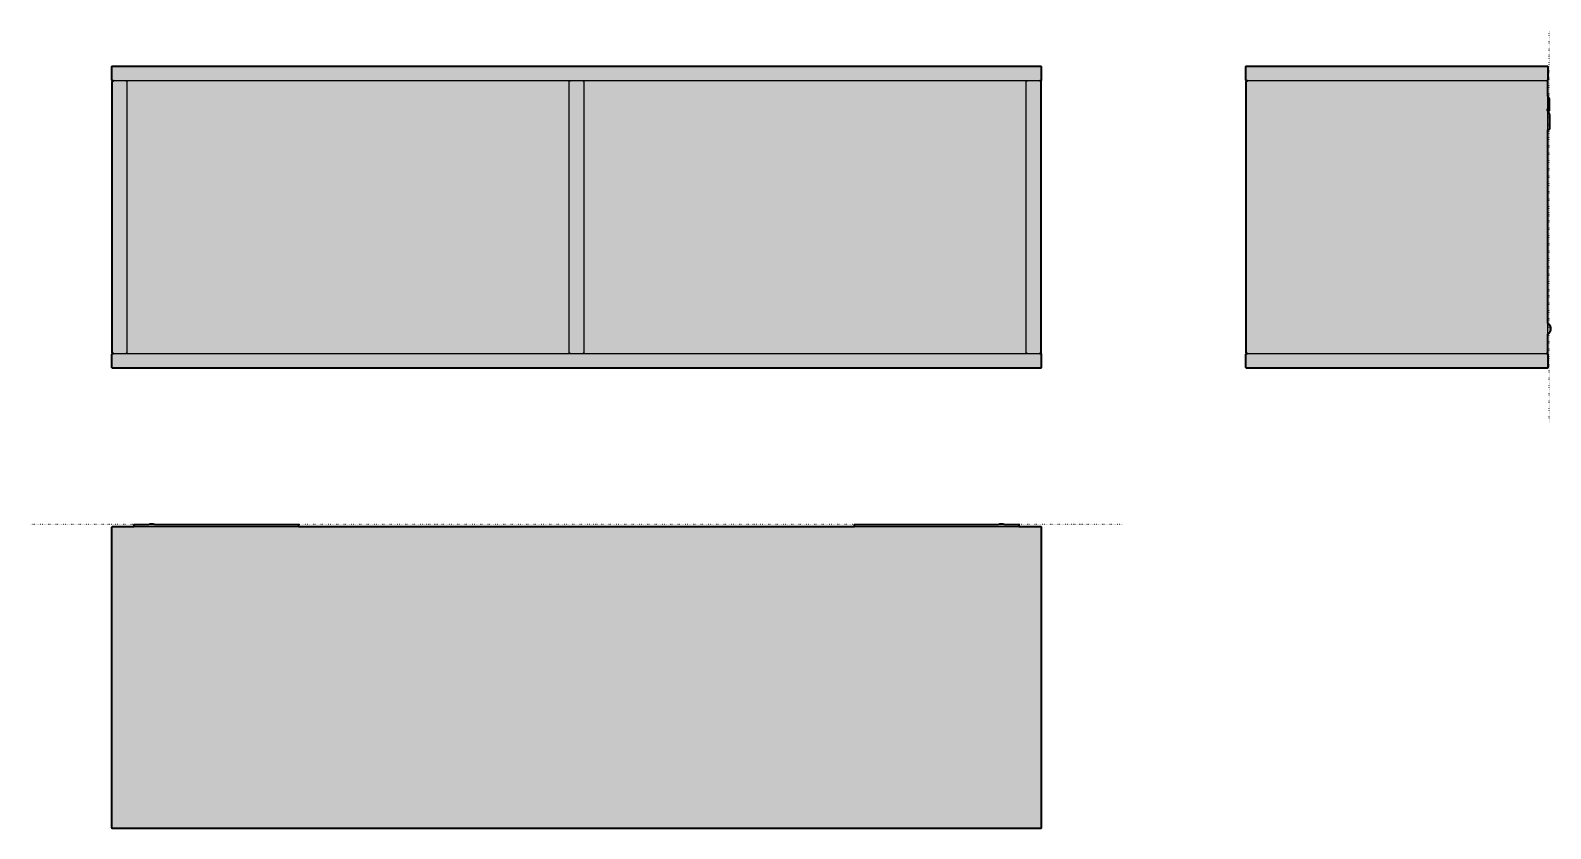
# Model space of a CAD drawing. Header units: millimetres. Extents: x 50 to 2013, y -590 to 440.
import ezdxf

# ---------------------------------------------------------------- set-up
doc = ezdxf.new("R2010")
doc.units = ezdxf.units.MM
doc.linetypes.add('Dots', pattern=[1, 0, -1])
doc.layers.add('Blocks', color=7, linetype='Continuous')
doc.layers.add('Blocks$Fill', color=7, linetype='Continuous', true_color=0xffffff)
for name, color, linetype, lineweight, true_color in [('Blocks$Inner', 7, 'Continuous', 25, 0x007f00), ('Blocks$Outline', 7, 'Continuous', 35, 0xff3f3f), ('Groud', 7, 'Dots', 25, 0x243775)]:
    doc.layers.add(name, color=color, linetype=linetype, lineweight=lineweight, true_color=true_color)

# ---------------------------------------------------------------- blocks, each defined once
blk = doc.blocks.new('Colour Wall Cabinet M Front')
at = {"layer": 'Blocks$Fill'}
blk.add_hatch(color=256, dxfattribs=at).paths.add_polyline_path([(156.7, 375.4), (156.6, 375.4), (156.5, 375.4), (156.5, 375.4), (156.4, 375.4), (156.4, 375.4), (156.3, 375.5), (156.3, 375.5), (156.2, 375.5), (156.2, 375.5), (156.1, 375.5), (156.1, 375.5), (156, 375.6), (156, 375.6), (156, 375.6), (155.9, 375.6), (155.9, 375.7), (155.8, 375.7), (155.8, 375.7), (155.8, 375.8), (155.7, 375.8), (155.7, 375.8), (155.6, 375.9), (155.6, 375.9), (155.6, 376), (155.5, 376), (155.5, 376), (155.5, 376.1), (155.5, 376.1), (155.4, 376.2), (155.4, 376.2), (155.4, 376.3), (155.4, 376.3), (155.3, 376.4), (155.3, 376.4), (155.3, 376.4), (155.3, 376.5), (155.3, 376.5), (155.3, 376.6), (155.3, 376.6), (155.3, 376.7), (155.2, 376.7), (155.2, 376.8), (155.2, 376.9), (155.2, 376.9), (155.2, 393), (155.2, 393), (155.2, 393.1), (155.3, 393.1), (155.3, 393.2), (155.3, 393.2), (155.3, 393.3), (155.3, 393.3), (155.3, 393.4), (155.3, 393.4), (155.3, 393.5), (155.4, 393.5), (155.4, 393.5), (155.4, 393.6), (155.4, 393.6), (155.5, 393.7), (155.5, 393.7), (155.5, 393.8), (155.5, 393.8), (155.6, 393.8), (155.6, 393.9), (155.6, 393.9), (155.7, 394), (155.7, 394), (155.8, 394), (155.8, 394.1), (155.8, 394.1), (155.9, 394.1), (155.9, 394.2), (156, 394.2), (156, 394.2), (156, 394.2), (156.1, 394.3), (156.1, 394.3), (156.2, 394.3), (156.2, 394.3), (156.3, 394.3), (156.3, 394.3), (156.4, 394.4), (156.4, 394.4), (156.5, 394.4), (156.5, 394.4), (156.6, 394.4), (156.6, 394.4), (156.7, 394.4), (156.7, 394.4), (1353.8, 394.4), (1353.8, 394.4), (1353.9, 394.4), (1353.9, 394.4), (1354, 394.4), (1354, 394.4), (1354.1, 394.4), (1354.1, 394.3), (1354.2, 394.3), (1354.2, 394.3), (1354.3, 394.3), (1354.3, 394.3), (1354.4, 394.3), (1354.4, 394.2), (1354.5, 394.2), (1354.5, 394.2), (1354.6, 394.2), (1354.6, 394.1), (1354.6, 394.1), (1354.7, 394.1), (1354.7, 394), (1354.8, 394), (1354.8, 394), (1354.8, 393.9), (1354.9, 393.9), (1354.9, 393.8), (1354.9, 393.8), (1355, 393.8), (1355, 393.7), (1355, 393.7), (1355, 393.6), (1355.1, 393.6), (1355.1, 393.5), (1355.1, 393.5), (1355.1, 393.5), (1355.2, 393.4), (1355.2, 393.4), (1355.2, 393.3), (1355.2, 393.3), (1355.2, 393.2), (1355.2, 393.2), (1355.2, 393.1), (1355.2, 393.1), (1355.2, 393), (1355.2, 393), (1355.2, 392.9), (1355.2, 376.9), (1355.2, 376.8), (1355.2, 376.7), (1355.2, 376.7), (1355.2, 376.6), (1355.2, 376.6), (1355.2, 376.5), (1355.2, 376.5), (1355.2, 376.4), (1355.2, 376.4), (1355.1, 376.4), (1355.1, 376.3), (1355.1, 376.3), (1355.1, 376.2), (1355, 376.2), (1355, 376.1), (1355, 376.1), (1355, 376), (1354.9, 376), (1354.9, 376), (1354.9, 375.9), (1354.8, 375.9), (1354.8, 375.8), (1354.8, 375.8), (1354.7, 375.8), (1354.7, 375.7), (1354.6, 375.7), (1354.6, 375.7), (1354.6, 375.6), (1354.5, 375.6), (1354.5, 375.6), (1354.4, 375.6), (1354.4, 375.5), (1354.3, 375.5), (1354.3, 375.5), (1354.2, 375.5), (1354.2, 375.5), (1354.1, 375.5), (1354.1, 375.4), (1354, 375.4), (1354, 375.4), (1353.9, 375.4), (1353.9, 375.4), (1353.8, 375.4), (1353.8, 375.4), (1353.7, 375.4), (1353.3, 375.4), (1353.3, 375.4), (1353.3, 375.4), (1353.4, 375.4), (1353.4, 375.4), (1353.5, 375.4), (1353.5, 375.4), (1353.6, 375.4), (1353.6, 375.3), (1353.7, 375.3), (1353.7, 375.3), (1353.8, 375.3), (1353.8, 375.3), (1353.9, 375.3), (1353.9, 375.2), (1354, 375.2), (1354, 375.2), (1354.1, 375.2), (1354.1, 375.1), (1354.1, 375.1), (1354.2, 375.1), (1354.2, 375), (1354.3, 375), (1354.3, 375), (1354.3, 374.9), (1354.4, 374.9), (1354.4, 374.8), (1354.4, 374.8), (1354.5, 374.8), (1354.5, 374.7), (1354.5, 374.7), (1354.5, 374.6), (1354.6, 374.6), (1354.6, 374.5), (1354.6, 374.5), (1354.6, 374.5), (1354.7, 374.4), (1354.7, 374.4), (1354.7, 374.3), (1354.7, 374.3), (1354.7, 374.2), (1354.7, 374.2), (1354.7, 374.1), (1354.7, 374.1), (1354.7, 374), (1354.7, 374), (1354.7, 373.9), (1354.7, 24.9), (1354.7, 24.8), (1354.7, 24.7), (1354.7, 24.7), (1354.7, 24.6), (1354.7, 24.6), (1354.7, 24.5), (1354.7, 24.5), (1354.7, 24.4), (1354.7, 24.4), (1354.6, 24.4), (1354.6, 24.3), (1354.6, 24.3), (1354.6, 24.2), (1354.5, 24.2), (1354.5, 24.1), (1354.5, 24.1), (1354.5, 24), (1354.4, 24), (1354.4, 24), (1354.4, 23.9), (1354.3, 23.9), (1354.3, 23.8), (1354.3, 23.8), (1354.2, 23.8), (1354.2, 23.7), (1354.1, 23.7), (1354.1, 23.7), (1354.1, 23.6), (1354, 23.6), (1354, 23.6), (1353.9, 23.6), (1353.9, 23.5), (1353.8, 23.5), (1353.8, 23.5), (1353.7, 23.5), (1353.7, 23.5), (1353.6, 23.5), (1353.6, 23.4), (1353.5, 23.4), (1353.5, 23.4), (1353.4, 23.4), (1353.4, 23.4), (1353.3, 23.4), (1353.3, 23.4), (1353.3, 23.4), (1353.8, 23.4), (1353.9, 23.4), (1353.9, 23.4), (1354, 23.4), (1354, 23.4), (1354.1, 23.4), (1354.1, 23.3), (1354.2, 23.3), (1354.2, 23.3), (1354.3, 23.3), (1354.3, 23.3), (1354.4, 23.3), (1354.4, 23.2), (1354.5, 23.2), (1354.5, 23.2), (1354.6, 23.2), (1354.6, 23.1), (1354.6, 23.1), (1354.7, 23.1), (1354.7, 23), (1354.8, 23), (1354.8, 23), (1354.8, 22.9), (1354.9, 22.9), (1354.9, 22.8), (1354.9, 22.8), (1355, 22.8), (1355, 22.7), (1355, 22.7), (1355, 22.6), (1355.1, 22.6), (1355.1, 22.5), (1355.1, 22.5), (1355.1, 22.5), (1355.2, 22.4), (1355.2, 22.4), (1355.2, 22.3), (1355.2, 22.3), (1355.2, 22.2), (1355.2, 22.2), (1355.2, 22.1), (1355.2, 22.1), (1355.2, 22), (1355.2, 22), (1355.2, 21.9), (1355.2, 5.9), (1355.2, 5.8), (1355.2, 5.7), (1355.2, 5.7), (1355.2, 5.6), (1355.2, 5.6), (1355.2, 5.5), (1355.2, 5.5), (1355.2, 5.4), (1355.2, 5.4), (1355.1, 5.4), (1355.1, 5.3), (1355.1, 5.3), (1355.1, 5.2), (1355, 5.2), (1355, 5.1), (1355, 5.1), (1355, 5), (1354.9, 5), (1354.9, 5), (1354.9, 4.9), (1354.8, 4.9), (1354.8, 4.8), (1354.8, 4.8), (1354.7, 4.8), (1354.7, 4.7), (1354.6, 4.7), (1354.6, 4.7), (1354.6, 4.6), (1354.5, 4.6), (1354.5, 4.6), (1354.4, 4.6), (1354.4, 4.5), (1354.3, 4.5), (1354.3, 4.5), (1354.2, 4.5), (1354.2, 4.5), (1354.1, 4.5), (1354.1, 4.4), (1354, 4.4), (1354, 4.4), (1353.9, 4.4), (1353.9, 4.4), (1353.8, 4.4), (1353.8, 4.4), (1353.7, 4.4), (156.7, 4.4), (156.6, 4.4), (156.6, 4.4), (156.5, 4.4), (156.5, 4.4), (156.4, 4.4), (156.4, 4.4), (156.3, 4.5), (156.3, 4.5), (156.2, 4.5), (156.2, 4.5), (156.1, 4.5), (156.1, 4.5), (156, 4.6), (156, 4.6), (156, 4.6), (155.9, 4.6), (155.9, 4.7), (155.8, 4.7), (155.8, 4.7), (155.8, 4.8), (155.7, 4.8), (155.7, 4.8), (155.6, 4.9), (155.6, 4.9), (155.6, 5), (155.5, 5), (155.5, 5), (155.5, 5.1), (155.5, 5.1), (155.4, 5.2), (155.4, 5.2), (155.4, 5.3), (155.4, 5.3), (155.3, 5.4), (155.3, 5.4), (155.3, 5.4), (155.3, 5.5), (155.3, 5.5), (155.3, 5.6), (155.3, 5.6), (155.3, 5.7), (155.2, 5.7), (155.2, 5.8), (155.2, 5.9), (155.2, 5.9), (155.2, 22), (155.2, 22), (155.2, 22.1), (155.3, 22.1), (155.3, 22.2), (155.3, 22.2), (155.3, 22.3), (155.3, 22.3), (155.3, 22.4), (155.3, 22.4), (155.3, 22.5), (155.4, 22.5), (155.4, 22.5), (155.4, 22.6), (155.4, 22.6), (155.5, 22.7), (155.5, 22.7), (155.5, 22.8), (155.5, 22.8), (155.6, 22.8), (155.6, 22.9), (155.6, 22.9), (155.7, 23), (155.7, 23), (155.8, 23), (155.8, 23.1), (155.8, 23.1), (155.9, 23.1), (155.9, 23.2), (156, 23.2), (156, 23.2), (156, 23.2), (156.1, 23.3), (156.1, 23.3), (156.2, 23.3), (156.2, 23.3), (156.3, 23.3), (156.3, 23.3), (156.4, 23.4), (156.4, 23.4), (156.5, 23.4), (156.5, 23.4), (156.6, 23.4), (156.6, 23.4), (156.7, 23.4), (156.7, 23.4), (157.2, 23.4), (157.2, 23.4), (157.1, 23.4), (157.1, 23.4), (157, 23.4), (157, 23.4), (156.9, 23.4), (156.9, 23.4), (156.8, 23.5), (156.8, 23.5), (156.7, 23.5), (156.7, 23.5), (156.6, 23.5), (156.6, 23.5), (156.5, 23.6), (156.5, 23.6), (156.5, 23.6), (156.4, 23.6), (156.4, 23.7), (156.3, 23.7), (156.3, 23.7), (156.3, 23.8), (156.2, 23.8), (156.2, 23.8), (156.1, 23.9), (156.1, 23.9), (156.1, 24), (156, 24), (156, 24), (156, 24.1), (156, 24.1), (155.9, 24.2), (155.9, 24.2), (155.9, 24.3), (155.9, 24.3), (155.8, 24.4), (155.8, 24.4), (155.8, 24.4), (155.8, 24.5), (155.8, 24.5), (155.8, 24.6), (155.8, 24.6), (155.8, 24.7), (155.7, 24.7), (155.7, 24.8), (155.7, 24.9), (155.7, 24.9), (155.7, 374), (155.7, 374), (155.7, 374.1), (155.8, 374.1), (155.8, 374.2), (155.8, 374.2), (155.8, 374.3), (155.8, 374.3), (155.8, 374.4), (155.8, 374.4), (155.8, 374.5), (155.9, 374.5), (155.9, 374.5), (155.9, 374.6), (155.9, 374.6), (156, 374.7), (156, 374.7), (156, 374.8), (156, 374.8), (156.1, 374.8), (156.1, 374.9), (156.1, 374.9), (156.2, 375), (156.2, 375), (156.3, 375), (156.3, 375.1), (156.3, 375.1), (156.4, 375.1), (156.4, 375.2), (156.5, 375.2), (156.5, 375.2), (156.5, 375.2), (156.6, 375.3), (156.6, 375.3), (156.7, 375.3), (156.7, 375.3), (156.8, 375.3), (156.8, 375.3), (156.9, 375.4), (156.9, 375.4), (157, 375.4), (157, 375.4), (157.1, 375.4), (157.1, 375.4), (157.2, 375.4), (157.2, 375.4)], flags=0)
at = {"layer": 'Blocks$Inner'}
for points in [[(156.7, 375.4), (156.6, 375.4), (156.6, 375.4), (156.5, 375.4), (156.5, 375.4), (156.4, 375.4), (156.4, 375.4), (156.3, 375.5), (156.3, 375.5), (156.2, 375.5), (156.2, 375.5), (156.1, 375.5), (156.1, 375.5), (156, 375.6), (156, 375.6), (156, 375.6), (155.9, 375.6), (155.9, 375.7), (155.8, 375.7), (155.8, 375.7), (155.8, 375.8), (155.7, 375.8), (155.7, 375.8), (155.6, 375.9), (155.6, 375.9), (155.6, 376), (155.5, 376), (155.5, 376), (155.5, 376.1), (155.5, 376.1), (155.4, 376.2), (155.4, 376.2), (155.4, 376.3), (155.4, 376.3), (155.3, 376.4), (155.3, 376.4), (155.3, 376.4), (155.3, 376.5), (155.3, 376.5), (155.3, 376.6), (155.3, 376.6), (155.3, 376.7), (155.2, 376.7), (155.2, 376.8), (155.2, 376.9), (155.2, 376.9), (155.2, 392.9), (155.2, 393), (155.2, 393), (155.2, 393.1), (155.3, 393.1), (155.3, 393.2), (155.3, 393.2), (155.3, 393.3), (155.3, 393.3), (155.3, 393.4), (155.3, 393.4), (155.3, 393.5), (155.4, 393.5), (155.4, 393.5), (155.4, 393.6), (155.4, 393.6), (155.5, 393.7), (155.5, 393.7), (155.5, 393.8), (155.5, 393.8), (155.6, 393.8), (155.6, 393.9), (155.6, 393.9), (155.7, 394), (155.7, 394), (155.8, 394), (155.8, 394.1), (155.8, 394.1), (155.9, 394.1), (155.9, 394.2), (156, 394.2), (156, 394.2), (156, 394.2), (156.1, 394.3), (156.1, 394.3), (156.2, 394.3), (156.2, 394.3), (156.3, 394.3), (156.3, 394.3), (156.4, 394.4), (156.4, 394.4), (156.5, 394.4), (156.5, 394.4), (156.6, 394.4), (156.6, 394.4), (156.7, 394.4), (156.7, 394.4), (1353.7, 394.4), (1353.8, 394.4), (1353.8, 394.4), (1353.9, 394.4), (1353.9, 394.4), (1354, 394.4), (1354, 394.4), (1354.1, 394.4), (1354.1, 394.3), (1354.2, 394.3), (1354.2, 394.3), (1354.3, 394.3), (1354.3, 394.3), (1354.4, 394.3), (1354.4, 394.2), (1354.5, 394.2), (1354.5, 394.2), (1354.6, 394.2), (1354.6, 394.1), (1354.6, 394.1), (1354.7, 394.1), (1354.7, 394), (1354.8, 394), (1354.8, 394), (1354.8, 393.9), (1354.9, 393.9), (1354.9, 393.8), (1354.9, 393.8), (1355, 393.8), (1355, 393.7), (1355, 393.7), (1355, 393.6), (1355.1, 393.6), (1355.1, 393.5), (1355.1, 393.5), (1355.1, 393.5), (1355.2, 393.4), (1355.2, 393.4), (1355.2, 393.3), (1355.2, 393.3), (1355.2, 393.2), (1355.2, 393.2), (1355.2, 393.1), (1355.2, 393.1), (1355.2, 393), (1355.2, 393), (1355.2, 392.9), (1355.2, 376.9), (1355.2, 376.9), (1355.2, 376.8), (1355.2, 376.7), (1355.2, 376.7), (1355.2, 376.6), (1355.2, 376.6), (1355.2, 376.5), (1355.2, 376.5), (1355.2, 376.4), (1355.2, 376.4), (1355.1, 376.4), (1355.1, 376.3), (1355.1, 376.3), (1355.1, 376.2), (1355, 376.2), (1355, 376.1), (1355, 376.1), (1355, 376), (1354.9, 376), (1354.9, 376), (1354.9, 375.9), (1354.8, 375.9), (1354.8, 375.8), (1354.8, 375.8), (1354.7, 375.8), (1354.7, 375.7), (1354.6, 375.7), (1354.6, 375.7), (1354.6, 375.6), (1354.5, 375.6), (1354.5, 375.6), (1354.4, 375.6), (1354.4, 375.5), (1354.3, 375.5), (1354.3, 375.5), (1354.2, 375.5), (1354.2, 375.5), (1354.1, 375.5), (1354.1, 375.4), (1354, 375.4), (1354, 375.4), (1353.9, 375.4), (1353.9, 375.4), (1353.8, 375.4), (1353.8, 375.4), (1353.7, 375.4), (156.7, 375.4)], [(1353.8, 23.4), (1353.8, 23.4), (1353.9, 23.4), (1353.9, 23.4), (1354, 23.4), (1354, 23.4), (1354.1, 23.4), (1354.1, 23.3), (1354.2, 23.3), (1354.2, 23.3), (1354.3, 23.3), (1354.3, 23.3), (1354.4, 23.3), (1354.4, 23.2), (1354.5, 23.2), (1354.5, 23.2), (1354.6, 23.2), (1354.6, 23.1), (1354.6, 23.1), (1354.7, 23.1), (1354.7, 23), (1354.8, 23), (1354.8, 23), (1354.8, 22.9), (1354.9, 22.9), (1354.9, 22.8), (1354.9, 22.8), (1355, 22.8), (1355, 22.7), (1355, 22.7), (1355, 22.6), (1355.1, 22.6), (1355.1, 22.5), (1355.1, 22.5), (1355.1, 22.5), (1355.2, 22.4), (1355.2, 22.4), (1355.2, 22.3), (1355.2, 22.3), (1355.2, 22.2), (1355.2, 22.2), (1355.2, 22.1), (1355.2, 22.1), (1355.2, 22), (1355.2, 22), (1355.2, 21.9), (1355.2, 5.9), (1355.2, 5.9), (1355.2, 5.8), (1355.2, 5.7), (1355.2, 5.7), (1355.2, 5.6), (1355.2, 5.6), (1355.2, 5.5), (1355.2, 5.5), (1355.2, 5.4), (1355.2, 5.4), (1355.1, 5.4), (1355.1, 5.3), (1355.1, 5.3), (1355.1, 5.2), (1355, 5.2), (1355, 5.1), (1355, 5.1), (1355, 5), (1354.9, 5), (1354.9, 5), (1354.9, 4.9), (1354.8, 4.9), (1354.8, 4.8), (1354.8, 4.8), (1354.7, 4.8), (1354.7, 4.7), (1354.6, 4.7), (1354.6, 4.7), (1354.6, 4.6), (1354.5, 4.6), (1354.5, 4.6), (1354.4, 4.6), (1354.4, 4.5), (1354.3, 4.5), (1354.3, 4.5), (1354.2, 4.5), (1354.2, 4.5), (1354.1, 4.5), (1354.1, 4.4), (1354, 4.4), (1354, 4.4), (1353.9, 4.4), (1353.9, 4.4), (1353.8, 4.4), (1353.8, 4.4), (1353.7, 4.4), (156.7, 4.4), (156.7, 4.4), (156.6, 4.4), (156.6, 4.4), (156.5, 4.4), (156.5, 4.4), (156.4, 4.4), (156.4, 4.4), (156.3, 4.5), (156.3, 4.5), (156.2, 4.5), (156.2, 4.5), (156.1, 4.5), (156.1, 4.5), (156, 4.6), (156, 4.6), (156, 4.6), (155.9, 4.6), (155.9, 4.7), (155.8, 4.7), (155.8, 4.7), (155.8, 4.8), (155.7, 4.8), (155.7, 4.8), (155.6, 4.9), (155.6, 4.9), (155.6, 5), (155.5, 5), (155.5, 5), (155.5, 5.1), (155.5, 5.1), (155.4, 5.2), (155.4, 5.2), (155.4, 5.3), (155.4, 5.3), (155.3, 5.4), (155.3, 5.4), (155.3, 5.4), (155.3, 5.5), (155.3, 5.5), (155.3, 5.6), (155.3, 5.6), (155.3, 5.7), (155.2, 5.7), (155.2, 5.8), (155.2, 5.9), (155.2, 5.9), (155.2, 21.9), (155.2, 22), (155.2, 22), (155.2, 22.1), (155.3, 22.1), (155.3, 22.2), (155.3, 22.2), (155.3, 22.3), (155.3, 22.3), (155.3, 22.4), (155.3, 22.4), (155.3, 22.5), (155.4, 22.5), (155.4, 22.5), (155.4, 22.6), (155.4, 22.6), (155.5, 22.7), (155.5, 22.7), (155.5, 22.8), (155.5, 22.8), (155.6, 22.8), (155.6, 22.9), (155.6, 22.9), (155.7, 23), (155.7, 23), (155.8, 23), (155.8, 23.1), (155.8, 23.1), (155.9, 23.1), (155.9, 23.2), (156, 23.2), (156, 23.2), (156, 23.2), (156.1, 23.3), (156.1, 23.3), (156.2, 23.3), (156.2, 23.3), (156.3, 23.3), (156.3, 23.3), (156.4, 23.4), (156.4, 23.4), (156.5, 23.4), (156.5, 23.4), (156.6, 23.4), (156.6, 23.4), (156.7, 23.4), (156.7, 23.4), (1353.7, 23.4)]]:
    blk.add_lwpolyline(points, close=True, dxfattribs=at)
for points in [[(157.2, 23.4), (157.2, 23.4), (157.1, 23.4), (157.1, 23.4), (157, 23.4), (157, 23.4), (156.9, 23.4), (156.9, 23.4), (156.8, 23.5), (156.8, 23.5), (156.7, 23.5), (156.7, 23.5), (156.6, 23.5), (156.6, 23.5), (156.5, 23.6), (156.5, 23.6), (156.5, 23.6), (156.4, 23.6), (156.4, 23.7), (156.3, 23.7), (156.3, 23.7), (156.3, 23.8), (156.2, 23.8), (156.2, 23.8), (156.1, 23.9), (156.1, 23.9), (156.1, 24), (156, 24), (156, 24), (156, 24.1), (156, 24.1), (155.9, 24.2), (155.9, 24.2), (155.9, 24.3), (155.9, 24.3), (155.8, 24.4), (155.8, 24.4), (155.8, 24.4), (155.8, 24.5), (155.8, 24.5), (155.8, 24.6), (155.8, 24.6), (155.8, 24.7), (155.7, 24.7), (155.7, 24.8), (155.7, 24.9), (155.7, 24.9), (155.7, 373.9), (155.7, 374), (155.7, 374), (155.7, 374.1), (155.8, 374.1), (155.8, 374.2), (155.8, 374.2), (155.8, 374.3), (155.8, 374.3), (155.8, 374.4), (155.8, 374.4), (155.8, 374.5), (155.9, 374.5), (155.9, 374.5), (155.9, 374.6), (155.9, 374.6), (156, 374.7), (156, 374.7), (156, 374.8), (156, 374.8), (156.1, 374.8), (156.1, 374.9), (156.1, 374.9), (156.2, 375), (156.2, 375), (156.3, 375), (156.3, 375.1), (156.3, 375.1), (156.4, 375.1), (156.4, 375.2), (156.5, 375.2), (156.5, 375.2), (156.5, 375.2), (156.6, 375.3), (156.6, 375.3), (156.7, 375.3), (156.7, 375.3), (156.8, 375.3), (156.8, 375.3), (156.9, 375.4), (156.9, 375.4), (157, 375.4), (157, 375.4), (157.1, 375.4), (157.1, 375.4), (157.2, 375.4), (157.2, 375.4)], [(173.2, 375.4), (173.3, 375.4), (173.3, 375.4), (173.4, 375.4), (173.4, 375.4), (173.5, 375.4), (173.5, 375.4), (173.6, 375.4), (173.6, 375.3), (173.7, 375.3), (173.7, 375.3), (173.8, 375.3), (173.8, 375.3), (173.9, 375.3), (173.9, 375.2), (174, 375.2), (174, 375.2), (174.1, 375.2), (174.1, 375.1), (174.1, 375.1), (174.2, 375.1), (174.2, 375), (174.3, 375), (174.3, 375), (174.3, 374.9), (174.4, 374.9), (174.4, 374.8), (174.4, 374.8), (174.5, 374.8), (174.5, 374.7), (174.5, 374.7), (174.5, 374.6), (174.6, 374.6), (174.6, 374.5), (174.6, 374.5), (174.6, 374.5), (174.7, 374.4), (174.7, 374.4), (174.7, 374.3), (174.7, 374.3), (174.7, 374.2), (174.7, 374.2), (174.7, 374.1), (174.7, 374.1), (174.7, 374), (174.7, 374), (174.7, 373.9), (174.7, 24.9), (174.7, 24.9), (174.7, 24.8), (174.7, 24.7), (174.7, 24.7), (174.7, 24.6), (174.7, 24.6), (174.7, 24.5), (174.7, 24.5), (174.7, 24.4), (174.7, 24.4), (174.6, 24.4), (174.6, 24.3), (174.6, 24.3), (174.6, 24.2), (174.5, 24.2), (174.5, 24.1), (174.5, 24.1), (174.5, 24), (174.4, 24), (174.4, 24), (174.4, 23.9), (174.3, 23.9), (174.3, 23.8), (174.3, 23.8), (174.2, 23.8), (174.2, 23.7), (174.1, 23.7), (174.1, 23.7), (174.1, 23.6), (174, 23.6), (174, 23.6), (173.9, 23.6), (173.9, 23.5), (173.8, 23.5), (173.8, 23.5), (173.7, 23.5), (173.7, 23.5), (173.6, 23.5), (173.6, 23.4), (173.5, 23.4), (173.5, 23.4), (173.4, 23.4), (173.4, 23.4), (173.3, 23.4), (173.3, 23.4), (173.2, 23.4)], [(747.2, 23.4), (747.2, 23.4), (747.1, 23.4), (747.1, 23.4), (747, 23.4), (747, 23.4), (746.9, 23.4), (746.9, 23.4), (746.8, 23.5), (746.8, 23.5), (746.7, 23.5), (746.7, 23.5), (746.6, 23.5), (746.6, 23.5), (746.5, 23.6), (746.5, 23.6), (746.5, 23.6), (746.4, 23.6), (746.4, 23.7), (746.3, 23.7), (746.3, 23.7), (746.3, 23.8), (746.2, 23.8), (746.2, 23.8), (746.1, 23.9), (746.1, 23.9), (746.1, 24), (746, 24), (746, 24), (746, 24.1), (746, 24.1), (745.9, 24.2), (745.9, 24.2), (745.9, 24.3), (745.9, 24.3), (745.8, 24.4), (745.8, 24.4), (745.8, 24.4), (745.8, 24.5), (745.8, 24.5), (745.8, 24.6), (745.8, 24.6), (745.8, 24.7), (745.7, 24.7), (745.7, 24.8), (745.7, 24.9), (745.7, 24.9), (745.7, 373.9), (745.7, 374), (745.7, 374), (745.7, 374.1), (745.8, 374.1), (745.8, 374.2), (745.8, 374.2), (745.8, 374.3), (745.8, 374.3), (745.8, 374.4), (745.8, 374.4), (745.8, 374.5), (745.9, 374.5), (745.9, 374.5), (745.9, 374.6), (745.9, 374.6), (746, 374.7), (746, 374.7), (746, 374.8), (746, 374.8), (746.1, 374.8), (746.1, 374.9), (746.1, 374.9), (746.2, 375), (746.2, 375), (746.3, 375), (746.3, 375.1), (746.3, 375.1), (746.4, 375.1), (746.4, 375.2), (746.5, 375.2), (746.5, 375.2), (746.5, 375.2), (746.6, 375.3), (746.6, 375.3), (746.7, 375.3), (746.7, 375.3), (746.8, 375.3), (746.8, 375.3), (746.9, 375.4), (746.9, 375.4), (747, 375.4), (747, 375.4), (747.1, 375.4), (747.1, 375.4), (747.2, 375.4), (747.2, 375.4)], [(763.2, 375.4), (763.3, 375.4), (763.3, 375.4), (763.4, 375.4), (763.4, 375.4), (763.5, 375.4), (763.5, 375.4), (763.6, 375.4), (763.6, 375.3), (763.7, 375.3), (763.7, 375.3), (763.8, 375.3), (763.8, 375.3), (763.9, 375.3), (763.9, 375.2), (764, 375.2), (764, 375.2), (764.1, 375.2), (764.1, 375.1), (764.1, 375.1), (764.2, 375.1), (764.2, 375), (764.3, 375), (764.3, 375), (764.3, 374.9), (764.4, 374.9), (764.4, 374.8), (764.4, 374.8), (764.5, 374.8), (764.5, 374.7), (764.5, 374.7), (764.5, 374.6), (764.6, 374.6), (764.6, 374.5), (764.6, 374.5), (764.6, 374.5), (764.7, 374.4), (764.7, 374.4), (764.7, 374.3), (764.7, 374.3), (764.7, 374.2), (764.7, 374.2), (764.7, 374.1), (764.7, 374.1), (764.7, 374), (764.7, 374), (764.7, 373.9), (764.7, 24.9), (764.7, 24.9), (764.7, 24.8), (764.7, 24.7), (764.7, 24.7), (764.7, 24.6), (764.7, 24.6), (764.7, 24.5), (764.7, 24.5), (764.7, 24.4), (764.7, 24.4), (764.6, 24.4), (764.6, 24.3), (764.6, 24.3), (764.6, 24.2), (764.5, 24.2), (764.5, 24.1), (764.5, 24.1), (764.5, 24), (764.4, 24), (764.4, 24), (764.4, 23.9), (764.3, 23.9), (764.3, 23.8), (764.3, 23.8), (764.2, 23.8), (764.2, 23.7), (764.1, 23.7), (764.1, 23.7), (764.1, 23.6), (764, 23.6), (764, 23.6), (763.9, 23.6), (763.9, 23.5), (763.8, 23.5), (763.8, 23.5), (763.7, 23.5), (763.7, 23.5), (763.6, 23.5), (763.6, 23.4), (763.5, 23.4), (763.5, 23.4), (763.4, 23.4), (763.4, 23.4), (763.3, 23.4), (763.3, 23.4), (763.2, 23.4)], [(1337.2, 23.4), (1337.2, 23.4), (1337.1, 23.4), (1337.1, 23.4), (1337, 23.4), (1337, 23.4), (1336.9, 23.4), (1336.9, 23.4), (1336.8, 23.5), (1336.8, 23.5), (1336.7, 23.5), (1336.7, 23.5), (1336.6, 23.5), (1336.6, 23.5), (1336.5, 23.6), (1336.5, 23.6), (1336.5, 23.6), (1336.4, 23.6), (1336.4, 23.7), (1336.3, 23.7), (1336.3, 23.7), (1336.3, 23.8), (1336.2, 23.8), (1336.2, 23.8), (1336.1, 23.9), (1336.1, 23.9), (1336.1, 24), (1336, 24), (1336, 24), (1336, 24.1), (1336, 24.1), (1335.9, 24.2), (1335.9, 24.2), (1335.9, 24.3), (1335.9, 24.3), (1335.8, 24.4), (1335.8, 24.4), (1335.8, 24.4), (1335.8, 24.5), (1335.8, 24.5), (1335.8, 24.6), (1335.8, 24.6), (1335.8, 24.7), (1335.7, 24.7), (1335.7, 24.8), (1335.7, 24.9), (1335.7, 24.9), (1335.7, 373.9), (1335.7, 374), (1335.7, 374), (1335.7, 374.1), (1335.8, 374.1), (1335.8, 374.2), (1335.8, 374.2), (1335.8, 374.3), (1335.8, 374.3), (1335.8, 374.4), (1335.8, 374.4), (1335.8, 374.5), (1335.9, 374.5), (1335.9, 374.5), (1335.9, 374.6), (1335.9, 374.6), (1336, 374.7), (1336, 374.7), (1336, 374.8), (1336, 374.8), (1336.1, 374.8), (1336.1, 374.9), (1336.1, 374.9), (1336.2, 375), (1336.2, 375), (1336.3, 375), (1336.3, 375.1), (1336.3, 375.1), (1336.4, 375.1), (1336.4, 375.2), (1336.5, 375.2), (1336.5, 375.2), (1336.5, 375.2), (1336.6, 375.3), (1336.6, 375.3), (1336.7, 375.3), (1336.7, 375.3), (1336.8, 375.3), (1336.8, 375.3), (1336.9, 375.4), (1336.9, 375.4), (1337, 375.4), (1337, 375.4), (1337.1, 375.4), (1337.1, 375.4), (1337.2, 375.4), (1337.2, 375.4)], [(1353.2, 375.4), (1353.3, 375.4), (1353.3, 375.4), (1353.4, 375.4), (1353.4, 375.4), (1353.5, 375.4), (1353.5, 375.4), (1353.6, 375.4), (1353.6, 375.3), (1353.7, 375.3), (1353.7, 375.3), (1353.8, 375.3), (1353.8, 375.3), (1353.9, 375.3), (1353.9, 375.2), (1354, 375.2), (1354, 375.2), (1354.1, 375.2), (1354.1, 375.1), (1354.1, 375.1), (1354.2, 375.1), (1354.2, 375), (1354.3, 375), (1354.3, 375), (1354.3, 374.9), (1354.4, 374.9), (1354.4, 374.8), (1354.4, 374.8), (1354.5, 374.8), (1354.5, 374.7), (1354.5, 374.7), (1354.5, 374.6), (1354.6, 374.6), (1354.6, 374.5), (1354.6, 374.5), (1354.6, 374.5), (1354.7, 374.4), (1354.7, 374.4), (1354.7, 374.3), (1354.7, 374.3), (1354.7, 374.2), (1354.7, 374.2), (1354.7, 374.1), (1354.7, 374.1), (1354.7, 374), (1354.7, 374), (1354.7, 373.9), (1354.7, 24.9), (1354.7, 24.9), (1354.7, 24.8), (1354.7, 24.7), (1354.7, 24.7), (1354.7, 24.6), (1354.7, 24.6), (1354.7, 24.5), (1354.7, 24.5), (1354.7, 24.4), (1354.7, 24.4), (1354.6, 24.4), (1354.6, 24.3), (1354.6, 24.3), (1354.6, 24.2), (1354.5, 24.2), (1354.5, 24.1), (1354.5, 24.1), (1354.5, 24), (1354.4, 24), (1354.4, 24), (1354.4, 23.9), (1354.3, 23.9), (1354.3, 23.8), (1354.3, 23.8), (1354.2, 23.8), (1354.2, 23.7), (1354.1, 23.7), (1354.1, 23.7), (1354.1, 23.6), (1354, 23.6), (1354, 23.6), (1353.9, 23.6), (1353.9, 23.5), (1353.8, 23.5), (1353.8, 23.5), (1353.7, 23.5), (1353.7, 23.5), (1353.6, 23.5), (1353.6, 23.4), (1353.5, 23.4), (1353.5, 23.4), (1353.4, 23.4), (1353.4, 23.4), (1353.3, 23.4), (1353.3, 23.4), (1353.2, 23.4)]]:
    blk.add_lwpolyline(points, dxfattribs=at)
at = {"layer": 'Blocks$Outline'}
for points in [[(156.7, 375.4), (156.6, 375.4), (156.6, 375.4), (156.5, 375.4), (156.5, 375.4), (156.4, 375.4), (156.4, 375.4), (156.3, 375.5), (156.3, 375.5), (156.2, 375.5), (156.2, 375.5), (156.1, 375.5), (156.1, 375.5), (156, 375.6), (156, 375.6), (156, 375.6), (155.9, 375.6), (155.9, 375.7), (155.8, 375.7), (155.8, 375.7), (155.8, 375.8), (155.7, 375.8), (155.7, 375.8), (155.6, 375.9), (155.6, 375.9), (155.6, 376), (155.5, 376), (155.5, 376), (155.5, 376.1), (155.5, 376.1), (155.4, 376.2), (155.4, 376.2), (155.4, 376.3), (155.4, 376.3), (155.3, 376.4), (155.3, 376.4), (155.3, 376.4), (155.3, 376.5), (155.3, 376.5), (155.3, 376.6), (155.3, 376.6), (155.3, 376.7), (155.2, 376.7), (155.2, 376.8), (155.2, 376.9), (155.2, 376.9), (155.2, 392.9), (155.2, 393), (155.2, 393), (155.2, 393.1), (155.3, 393.1), (155.3, 393.2), (155.3, 393.2), (155.3, 393.3), (155.3, 393.3), (155.3, 393.4), (155.3, 393.4), (155.3, 393.5), (155.4, 393.5), (155.4, 393.5), (155.4, 393.6), (155.4, 393.6), (155.5, 393.7), (155.5, 393.7), (155.5, 393.8), (155.5, 393.8), (155.6, 393.8), (155.6, 393.9), (155.6, 393.9), (155.7, 394), (155.7, 394), (155.8, 394), (155.8, 394.1), (155.8, 394.1), (155.9, 394.1), (155.9, 394.2), (156, 394.2), (156, 394.2), (156, 394.2), (156.1, 394.3), (156.1, 394.3), (156.2, 394.3), (156.2, 394.3), (156.3, 394.3), (156.3, 394.3), (156.4, 394.4), (156.4, 394.4), (156.5, 394.4), (156.5, 394.4), (156.6, 394.4), (156.6, 394.4), (156.7, 394.4), (156.7, 394.4), (1353.7, 394.4), (1353.8, 394.4), (1353.8, 394.4), (1353.9, 394.4), (1353.9, 394.4), (1354, 394.4), (1354, 394.4), (1354.1, 394.4), (1354.1, 394.3), (1354.2, 394.3), (1354.2, 394.3), (1354.3, 394.3), (1354.3, 394.3), (1354.4, 394.3), (1354.4, 394.2), (1354.5, 394.2), (1354.5, 394.2), (1354.6, 394.2), (1354.6, 394.1), (1354.6, 394.1), (1354.7, 394.1), (1354.7, 394), (1354.8, 394), (1354.8, 394), (1354.8, 393.9), (1354.9, 393.9), (1354.9, 393.8), (1354.9, 393.8), (1355, 393.8), (1355, 393.7), (1355, 393.7), (1355, 393.6), (1355.1, 393.6), (1355.1, 393.5), (1355.1, 393.5), (1355.1, 393.5), (1355.2, 393.4), (1355.2, 393.4), (1355.2, 393.3), (1355.2, 393.3), (1355.2, 393.2), (1355.2, 393.2), (1355.2, 393.1), (1355.2, 393.1), (1355.2, 393), (1355.2, 393), (1355.2, 392.9), (1355.2, 376.9), (1355.2, 376.9), (1355.2, 376.8), (1355.2, 376.7), (1355.2, 376.7), (1355.2, 376.6), (1355.2, 376.6), (1355.2, 376.5), (1355.2, 376.5), (1355.2, 376.4), (1355.2, 376.4), (1355.1, 376.4), (1355.1, 376.3), (1355.1, 376.3), (1355.1, 376.2), (1355, 376.2), (1355, 376.1), (1355, 376.1), (1355, 376), (1354.9, 376), (1354.9, 376), (1354.9, 375.9), (1354.8, 375.9), (1354.8, 375.8), (1354.8, 375.8), (1354.7, 375.8), (1354.7, 375.7), (1354.6, 375.7), (1354.6, 375.7), (1354.6, 375.6), (1354.5, 375.6), (1354.5, 375.6), (1354.4, 375.6), (1354.4, 375.5), (1354.3, 375.5), (1354.3, 375.5), (1354.2, 375.5), (1354.2, 375.5), (1354.1, 375.5), (1354.1, 375.4), (1354, 375.4), (1354, 375.4), (1353.9, 375.4), (1353.9, 375.4), (1353.8, 375.4), (1353.8, 375.4), (1353.7, 375.4), (1353.3, 375.4)], [(157.2, 23.4), (157.2, 23.4), (157.1, 23.4), (157.1, 23.4), (157, 23.4), (157, 23.4), (156.9, 23.4), (156.9, 23.4), (156.8, 23.5), (156.8, 23.5), (156.7, 23.5), (156.7, 23.5), (156.6, 23.5), (156.6, 23.5), (156.5, 23.6), (156.5, 23.6), (156.5, 23.6), (156.4, 23.6), (156.4, 23.7), (156.3, 23.7), (156.3, 23.7), (156.3, 23.8), (156.2, 23.8), (156.2, 23.8), (156.1, 23.9), (156.1, 23.9), (156.1, 24), (156, 24), (156, 24), (156, 24.1), (156, 24.1), (155.9, 24.2), (155.9, 24.2), (155.9, 24.3), (155.9, 24.3), (155.8, 24.4), (155.8, 24.4), (155.8, 24.4), (155.8, 24.5), (155.8, 24.5), (155.8, 24.6), (155.8, 24.6), (155.8, 24.7), (155.7, 24.7), (155.7, 24.8), (155.7, 24.9), (155.7, 24.9), (155.7, 373.9), (155.7, 374), (155.7, 374), (155.7, 374.1), (155.8, 374.1), (155.8, 374.2), (155.8, 374.2), (155.8, 374.3), (155.8, 374.3), (155.8, 374.4), (155.8, 374.4), (155.8, 374.5), (155.9, 374.5), (155.9, 374.5), (155.9, 374.6), (155.9, 374.6), (156, 374.7), (156, 374.7), (156, 374.8), (156, 374.8), (156.1, 374.8), (156.1, 374.9), (156.1, 374.9), (156.2, 375), (156.2, 375), (156.3, 375), (156.3, 375.1), (156.3, 375.1), (156.4, 375.1), (156.4, 375.2), (156.5, 375.2), (156.5, 375.2), (156.5, 375.2), (156.6, 375.3), (156.6, 375.3), (156.7, 375.3), (156.7, 375.3), (156.8, 375.3), (156.8, 375.3), (156.9, 375.4), (156.9, 375.4), (157, 375.4), (157, 375.4), (157.1, 375.4), (157.1, 375.4), (157.2, 375.4), (157.2, 375.4)], [(157.2, 375.4), (156.7, 375.4), (156.7, 375.4)], [(1353.3, 375.4), (1353.3, 375.4), (1353.3, 375.4), (1353.4, 375.4), (1353.4, 375.4), (1353.5, 375.4), (1353.5, 375.4), (1353.6, 375.4), (1353.6, 375.3), (1353.7, 375.3), (1353.7, 375.3), (1353.8, 375.3), (1353.8, 375.3), (1353.9, 375.3), (1353.9, 375.2), (1354, 375.2), (1354, 375.2), (1354.1, 375.2), (1354.1, 375.1), (1354.1, 375.1), (1354.2, 375.1), (1354.2, 375), (1354.3, 375), (1354.3, 375), (1354.3, 374.9), (1354.4, 374.9), (1354.4, 374.8), (1354.4, 374.8), (1354.5, 374.8), (1354.5, 374.7), (1354.5, 374.7), (1354.5, 374.6), (1354.6, 374.6), (1354.6, 374.5), (1354.6, 374.5), (1354.6, 374.5), (1354.7, 374.4), (1354.7, 374.4), (1354.7, 374.3), (1354.7, 374.3), (1354.7, 374.2), (1354.7, 374.2), (1354.7, 374.1), (1354.7, 374.1), (1354.7, 374), (1354.7, 374), (1354.7, 373.9), (1354.7, 24.9), (1354.7, 24.9), (1354.7, 24.8), (1354.7, 24.7), (1354.7, 24.7), (1354.7, 24.6), (1354.7, 24.6), (1354.7, 24.5), (1354.7, 24.5), (1354.7, 24.4), (1354.7, 24.4), (1354.6, 24.4), (1354.6, 24.3), (1354.6, 24.3), (1354.6, 24.2), (1354.5, 24.2), (1354.5, 24.1), (1354.5, 24.1), (1354.5, 24), (1354.4, 24), (1354.4, 24), (1354.4, 23.9), (1354.3, 23.9), (1354.3, 23.8), (1354.3, 23.8), (1354.2, 23.8), (1354.2, 23.7), (1354.1, 23.7), (1354.1, 23.7), (1354.1, 23.6), (1354, 23.6), (1354, 23.6), (1353.9, 23.6), (1353.9, 23.5), (1353.8, 23.5), (1353.8, 23.5), (1353.7, 23.5), (1353.7, 23.5), (1353.6, 23.5), (1353.6, 23.4), (1353.5, 23.4), (1353.5, 23.4), (1353.4, 23.4), (1353.4, 23.4), (1353.3, 23.4), (1353.3, 23.4), (1353.3, 23.4)], [(1353.8, 23.4), (1353.8, 23.4), (1353.9, 23.4), (1353.9, 23.4), (1354, 23.4), (1354, 23.4), (1354.1, 23.4), (1354.1, 23.3), (1354.2, 23.3), (1354.2, 23.3), (1354.3, 23.3), (1354.3, 23.3), (1354.4, 23.3), (1354.4, 23.2), (1354.5, 23.2), (1354.5, 23.2), (1354.6, 23.2), (1354.6, 23.1), (1354.6, 23.1), (1354.7, 23.1), (1354.7, 23), (1354.8, 23), (1354.8, 23), (1354.8, 22.9), (1354.9, 22.9), (1354.9, 22.8), (1354.9, 22.8), (1355, 22.8), (1355, 22.7), (1355, 22.7), (1355, 22.6), (1355.1, 22.6), (1355.1, 22.5), (1355.1, 22.5), (1355.1, 22.5), (1355.2, 22.4), (1355.2, 22.4), (1355.2, 22.3), (1355.2, 22.3), (1355.2, 22.2), (1355.2, 22.2), (1355.2, 22.1), (1355.2, 22.1), (1355.2, 22), (1355.2, 22), (1355.2, 21.9), (1355.2, 5.9), (1355.2, 5.9), (1355.2, 5.8), (1355.2, 5.7), (1355.2, 5.7), (1355.2, 5.6), (1355.2, 5.6), (1355.2, 5.5), (1355.2, 5.5), (1355.2, 5.4), (1355.2, 5.4), (1355.1, 5.4), (1355.1, 5.3), (1355.1, 5.3), (1355.1, 5.2), (1355, 5.2), (1355, 5.1), (1355, 5.1), (1355, 5), (1354.9, 5), (1354.9, 5), (1354.9, 4.9), (1354.8, 4.9), (1354.8, 4.8), (1354.8, 4.8), (1354.7, 4.8), (1354.7, 4.7), (1354.6, 4.7), (1354.6, 4.7), (1354.6, 4.6), (1354.5, 4.6), (1354.5, 4.6), (1354.4, 4.6), (1354.4, 4.5), (1354.3, 4.5), (1354.3, 4.5), (1354.2, 4.5), (1354.2, 4.5), (1354.1, 4.5), (1354.1, 4.4), (1354, 4.4), (1354, 4.4), (1353.9, 4.4), (1353.9, 4.4), (1353.8, 4.4), (1353.8, 4.4), (1353.7, 4.4), (156.7, 4.4), (156.7, 4.4), (156.6, 4.4), (156.6, 4.4), (156.5, 4.4), (156.5, 4.4), (156.4, 4.4), (156.4, 4.4), (156.3, 4.5), (156.3, 4.5), (156.2, 4.5), (156.2, 4.5), (156.1, 4.5), (156.1, 4.5), (156, 4.6), (156, 4.6), (156, 4.6), (155.9, 4.6), (155.9, 4.7), (155.8, 4.7), (155.8, 4.7), (155.8, 4.8), (155.7, 4.8), (155.7, 4.8), (155.6, 4.9), (155.6, 4.9), (155.6, 5), (155.5, 5), (155.5, 5), (155.5, 5.1), (155.5, 5.1), (155.4, 5.2), (155.4, 5.2), (155.4, 5.3), (155.4, 5.3), (155.3, 5.4), (155.3, 5.4), (155.3, 5.4), (155.3, 5.5), (155.3, 5.5), (155.3, 5.6), (155.3, 5.6), (155.3, 5.7), (155.2, 5.7), (155.2, 5.8), (155.2, 5.9), (155.2, 5.9), (155.2, 21.9), (155.2, 22), (155.2, 22), (155.2, 22.1), (155.3, 22.1), (155.3, 22.2), (155.3, 22.2), (155.3, 22.3), (155.3, 22.3), (155.3, 22.4), (155.3, 22.4), (155.3, 22.5), (155.4, 22.5), (155.4, 22.5), (155.4, 22.6), (155.4, 22.6), (155.5, 22.7), (155.5, 22.7), (155.5, 22.8), (155.5, 22.8), (155.6, 22.8), (155.6, 22.9), (155.6, 22.9), (155.7, 23), (155.7, 23), (155.8, 23), (155.8, 23.1), (155.8, 23.1), (155.9, 23.1), (155.9, 23.2), (156, 23.2), (156, 23.2), (156, 23.2), (156.1, 23.3), (156.1, 23.3), (156.2, 23.3), (156.2, 23.3), (156.3, 23.3), (156.3, 23.3), (156.4, 23.4), (156.4, 23.4), (156.5, 23.4), (156.5, 23.4), (156.6, 23.4), (156.6, 23.4), (156.7, 23.4), (156.7, 23.4), (157.2, 23.4)], [(1353.3, 23.4), (1353.7, 23.4), (1353.8, 23.4)]]:
    blk.add_lwpolyline(points, dxfattribs=at)
blk = doc.blocks.new('Colour Wall Cabinet M Top')
at = {"layer": 'Blocks$Fill'}
blk.add_hatch(color=256, dxfattribs=at).paths.add_polyline_path([(1237.3, 336), (1237.9, 336.2), (1238.1, 336.3), (1238.4, 336.4), (1238.7, 336.5), (1239, 336.6), (1239.3, 336.7), (1239.6, 336.7), (1239.9, 336.8), (1240.2, 336.8), (1240.5, 336.9), (1240.8, 336.9), (1241.1, 336.9), (1241.4, 336.9), (1241.7, 336.9), (1242, 336.9), (1242.3, 336.8), (1242.6, 336.8), (1242.9, 336.7), (1243.2, 336.7), (1243.5, 336.6), (1243.8, 336.5), (1244.1, 336.4), (1244.4, 336.3), (1244.6, 336.2), (1244.9, 336.1), (1245.2, 336), (1263.7, 336), (1263.7, 333.9), (1263.7, 333.4), (1291.3, 333.4), (1291.4, 333.4), (1291.5, 333.4), (1291.5, 333.4), (1291.6, 333.4), (1291.6, 333.3), (1291.7, 333.3), (1291.7, 333.3), (1291.8, 333.3), (1291.8, 333.3), (1291.8, 333.3), (1291.9, 333.2), (1291.9, 333.2), (1292, 333.2), (1292, 333.2), (1292.1, 333.1), (1292.1, 333.1), (1292.2, 333.1), (1292.2, 333.1), (1292.2, 333), (1292.3, 333), (1292.3, 333), (1292.3, 332.9), (1292.4, 332.9), (1292.4, 332.8), (1292.4, 332.8), (1292.5, 332.8), (1292.5, 332.7), (1292.5, 332.7), (1292.6, 332.6), (1292.6, 332.6), (1292.6, 332.5), (1292.6, 332.5), (1292.6, 332.4), (1292.7, 332.4), (1292.7, 332.3), (1292.7, 332.3), (1292.7, 332.2), (1292.7, 332.2), (1292.7, 332.1), (1292.7, 332.1), (1292.7, 332), (1292.7, 332), (1292.7, 331.9), (1292.7, 331.9), (1292.7, -55.2), (1292.7, -55.2), (1292.7, -55.3), (1292.7, -55.3), (1292.7, -55.4), (1292.7, -55.4), (1292.7, -55.5), (1292.7, -55.5), (1292.7, -55.6), (1292.7, -55.6), (1292.6, -55.7), (1292.6, -55.7), (1292.6, -55.8), (1292.6, -55.8), (1292.6, -55.8), (1292.5, -55.9), (1292.5, -55.9), (1292.5, -56), (1292.4, -56), (1292.4, -56.1), (1292.4, -56.1), (1292.3, -56.1), (1292.3, -56.2), (1292.3, -56.2), (1292.2, -56.2), (1292.2, -56.3), (1292.2, -56.3), (1292.1, -56.3), (1292.1, -56.4), (1292, -56.4), (1292, -56.4), (1291.9, -56.4), (1291.9, -56.5), (1291.8, -56.5), (1291.8, -56.5), (1291.8, -56.5), (1291.7, -56.5), (1291.7, -56.6), (1291.6, -56.6), (1291.6, -56.6), (1291.5, -56.6), (1291.5, -56.6), (1291.4, -56.6), (1291.4, -56.6), (1291.3, -56.6), (1291.2, -56.6), (94.2, -56.6), (94.1, -56.6), (94.1, -56.6), (94, -56.6), (94, -56.6), (93.9, -56.6), (93.9, -56.6), (93.8, -56.6), (93.8, -56.5), (93.7, -56.5), (93.7, -56.5), (93.7, -56.5), (93.6, -56.5), (93.6, -56.4), (93.5, -56.4), (93.5, -56.4), (93.4, -56.4), (93.4, -56.3), (93.3, -56.3), (93.3, -56.3), (93.3, -56.2), (93.2, -56.2), (93.2, -56.2), (93.2, -56.1), (93.1, -56.1), (93.1, -56.1), (93.1, -56), (93, -56), (93, -55.9), (93, -55.9), (92.9, -55.8), (92.9, -55.8), (92.9, -55.8), (92.9, -55.7), (92.9, -55.7), (92.8, -55.6), (92.8, -55.6), (92.8, -55.5), (92.8, -55.5), (92.8, -55.4), (92.8, -55.4), (92.8, -55.3), (92.8, -55.3), (92.8, -55.2), (92.7, -55.2), (92.7, -55.1), (92.7, 331.9), (92.8, 332), (92.8, 332), (92.8, 332.1), (92.8, 332.1), (92.8, 332.2), (92.8, 332.2), (92.8, 332.3), (92.8, 332.3), (92.8, 332.4), (92.9, 332.4), (92.9, 332.5), (92.9, 332.5), (92.9, 332.6), (92.9, 332.6), (93, 332.7), (93, 332.7), (93, 332.8), (93.1, 332.8), (93.1, 332.8), (93.1, 332.9), (93.2, 332.9), (93.2, 333), (93.2, 333), (93.3, 333), (93.3, 333.1), (93.3, 333.1), (93.4, 333.1), (93.4, 333.1), (93.5, 333.2), (93.5, 333.2), (93.6, 333.2), (93.6, 333.2), (93.7, 333.3), (93.7, 333.3), (93.7, 333.3), (93.8, 333.3), (93.8, 333.3), (93.9, 333.3), (93.9, 333.4), (94, 333.4), (94, 333.4), (94.1, 333.4), (94.1, 333.4), (94.2, 333.4), (94.2, 333.4), (121.7, 333.4), (121.7, 335.1), (121.7, 335.1), (121.7, 336.1), (140.5, 336.1), (141.1, 336.3), (141.3, 336.4), (141.6, 336.5), (141.9, 336.6), (142.2, 336.7), (142.5, 336.7), (142.9, 336.8), (143.2, 336.8), (143.5, 336.9), (143.8, 336.9), (144.1, 336.9), (144.4, 336.9), (144.7, 336.9), (145, 336.9), (145.3, 336.8), (145.6, 336.8), (146, 336.7), (146.3, 336.7), (146.6, 336.6), (146.9, 336.5), (147.2, 336.4), (147.4, 336.3), (147.7, 336.2), (148, 336.1), (333.7, 336.1), (333.7, 336), (333.7, 333.4), (1051.7, 333.4), (1051.7, 335.1), (1051.7, 335.1), (1051.7, 336)], flags=0)
at = {"layer": 'Blocks$Inner'}
for points in [[(121.7, 335.1), (121.7, 335.1), (121.7, 335), (121.7, 333.4), (121.7, 333.9), (121.7, 333.9), (121.7, 336), (121.7, 336.1), (333.7, 336.1), (333.7, 336), (333.7, 333.9), (333.7, 333.9), (333.7, 333.4), (333.7, 335), (333.7, 335.1)], [(148, 336.1), (147.7, 336.2), (147.4, 336.3), (147.2, 336.4), (146.9, 336.5), (146.6, 336.6), (146.3, 336.7), (146, 336.7), (145.6, 336.8), (145.3, 336.8), (145, 336.9), (144.7, 336.9), (144.4, 336.9), (144.1, 336.9), (143.8, 336.9), (143.5, 336.9), (143.2, 336.8), (142.9, 336.8), (142.5, 336.7), (142.2, 336.7), (141.9, 336.6), (141.6, 336.5), (141.3, 336.4), (141.1, 336.3), (140.8, 336.2), (140.5, 336.1)], [(1051.7, 335.1), (1051.7, 335.1), (1051.7, 335), (1051.7, 333.4), (1051.7, 333.9), (1051.7, 333.9), (1051.7, 336), (1263.7, 336), (1263.7, 333.9), (1263.7, 333.9), (1263.7, 333.4), (1263.7, 335), (1263.7, 335.1)], [(1237.3, 336), (1237.6, 336.1), (1237.9, 336.2), (1238.1, 336.3), (1238.4, 336.4), (1238.7, 336.5), (1239, 336.6), (1239.3, 336.7), (1239.6, 336.7), (1239.9, 336.8), (1240.2, 336.8), (1240.5, 336.9), (1240.8, 336.9), (1241.1, 336.9), (1241.4, 336.9), (1241.7, 336.9), (1242, 336.9), (1242.3, 336.8), (1242.6, 336.8), (1242.9, 336.7), (1243.2, 336.7), (1243.5, 336.6), (1243.8, 336.5), (1244.1, 336.4), (1244.4, 336.3), (1244.6, 336.2), (1244.9, 336.1), (1245.2, 336)]]:
    blk.add_lwpolyline(points, dxfattribs=at)
blk.add_lwpolyline([(1291.3, 333.4), (1291.4, 333.4), (1291.4, 333.4), (1291.5, 333.4), (1291.5, 333.4), (1291.6, 333.4), (1291.6, 333.3), (1291.7, 333.3), (1291.7, 333.3), (1291.8, 333.3), (1291.8, 333.3), (1291.8, 333.3), (1291.9, 333.2), (1291.9, 333.2), (1292, 333.2), (1292, 333.2), (1292.1, 333.1), (1292.1, 333.1), (1292.2, 333.1), (1292.2, 333.1), (1292.2, 333), (1292.3, 333), (1292.3, 333), (1292.3, 332.9), (1292.4, 332.9), (1292.4, 332.8), (1292.4, 332.8), (1292.5, 332.8), (1292.5, 332.7), (1292.5, 332.7), (1292.6, 332.6), (1292.6, 332.6), (1292.6, 332.5), (1292.6, 332.5), (1292.6, 332.4), (1292.7, 332.4), (1292.7, 332.3), (1292.7, 332.3), (1292.7, 332.2), (1292.7, 332.2), (1292.7, 332.1), (1292.7, 332.1), (1292.7, 332), (1292.7, 332), (1292.7, 331.9), (1292.7, 331.9), (1292.7, -55.1), (1292.7, -55.2), (1292.7, -55.2), (1292.7, -55.3), (1292.7, -55.3), (1292.7, -55.4), (1292.7, -55.4), (1292.7, -55.5), (1292.7, -55.5), (1292.7, -55.6), (1292.7, -55.6), (1292.6, -55.7), (1292.6, -55.7), (1292.6, -55.8), (1292.6, -55.8), (1292.6, -55.8), (1292.5, -55.9), (1292.5, -55.9), (1292.5, -56), (1292.4, -56), (1292.4, -56.1), (1292.4, -56.1), (1292.3, -56.1), (1292.3, -56.2), (1292.3, -56.2), (1292.2, -56.2), (1292.2, -56.3), (1292.2, -56.3), (1292.1, -56.3), (1292.1, -56.4), (1292, -56.4), (1292, -56.4), (1291.9, -56.4), (1291.9, -56.5), (1291.8, -56.5), (1291.8, -56.5), (1291.8, -56.5), (1291.7, -56.5), (1291.7, -56.6), (1291.6, -56.6), (1291.6, -56.6), (1291.5, -56.6), (1291.5, -56.6), (1291.4, -56.6), (1291.4, -56.6), (1291.3, -56.6), (1291.2, -56.6), (94.2, -56.6), (94.2, -56.6), (94.1, -56.6), (94.1, -56.6), (94, -56.6), (94, -56.6), (93.9, -56.6), (93.9, -56.6), (93.8, -56.6), (93.8, -56.5), (93.7, -56.5), (93.7, -56.5), (93.7, -56.5), (93.6, -56.5), (93.6, -56.4), (93.5, -56.4), (93.5, -56.4), (93.4, -56.4), (93.4, -56.3), (93.3, -56.3), (93.3, -56.3), (93.3, -56.2), (93.2, -56.2), (93.2, -56.2), (93.2, -56.1), (93.1, -56.1), (93.1, -56.1), (93.1, -56), (93, -56), (93, -55.9), (93, -55.9), (92.9, -55.8), (92.9, -55.8), (92.9, -55.8), (92.9, -55.7), (92.9, -55.7), (92.8, -55.6), (92.8, -55.6), (92.8, -55.5), (92.8, -55.5), (92.8, -55.4), (92.8, -55.4), (92.8, -55.3), (92.8, -55.3), (92.8, -55.2), (92.7, -55.2), (92.7, -55.1), (92.7, 331.9), (92.7, 331.9), (92.8, 332), (92.8, 332), (92.8, 332.1), (92.8, 332.1), (92.8, 332.2), (92.8, 332.2), (92.8, 332.3), (92.8, 332.3), (92.8, 332.4), (92.9, 332.4), (92.9, 332.5), (92.9, 332.5), (92.9, 332.6), (92.9, 332.6), (93, 332.7), (93, 332.7), (93, 332.8), (93.1, 332.8), (93.1, 332.8), (93.1, 332.9), (93.2, 332.9), (93.2, 333), (93.2, 333), (93.3, 333), (93.3, 333.1), (93.3, 333.1), (93.4, 333.1), (93.4, 333.1), (93.5, 333.2), (93.5, 333.2), (93.6, 333.2), (93.6, 333.2), (93.7, 333.3), (93.7, 333.3), (93.7, 333.3), (93.8, 333.3), (93.8, 333.3), (93.9, 333.3), (93.9, 333.4), (94, 333.4), (94, 333.4), (94.1, 333.4), (94.1, 333.4), (94.2, 333.4), (94.2, 333.4), (1291.2, 333.4)], close=True, dxfattribs=at)
at = {"layer": 'Blocks$Outline'}
for points in [[(121.7, 335.1), (121.7, 336), (121.7, 336.1), (140.5, 336.1)], [(121.7, 333.4), (121.7, 335), (121.7, 335.1), (121.7, 335.1)], [(140.5, 336.1), (140.8, 336.2), (141.1, 336.3), (141.3, 336.4), (141.6, 336.5), (141.9, 336.6), (142.2, 336.7), (142.5, 336.7), (142.9, 336.8), (143.2, 336.8), (143.5, 336.9), (143.8, 336.9), (144.1, 336.9), (144.4, 336.9), (144.7, 336.9), (145, 336.9), (145.3, 336.8), (145.6, 336.8), (146, 336.7), (146.3, 336.7), (146.6, 336.6), (146.9, 336.5), (147.2, 336.4), (147.4, 336.3), (147.7, 336.2), (148, 336.1)], [(148, 336.1), (333.7, 336.1), (333.7, 336), (333.7, 333.9), (333.7, 333.9), (333.7, 333.4)], [(1051.7, 335.1), (1051.7, 336), (1237.3, 336)], [(1051.7, 333.4), (1051.7, 335), (1051.7, 335.1), (1051.7, 335.1)], [(1237.3, 336), (1237.6, 336.1), (1237.9, 336.2), (1238.1, 336.3), (1238.4, 336.4), (1238.7, 336.5), (1239, 336.6), (1239.3, 336.7), (1239.6, 336.7), (1239.9, 336.8), (1240.2, 336.8), (1240.5, 336.9), (1240.8, 336.9), (1241.1, 336.9), (1241.4, 336.9), (1241.7, 336.9), (1242, 336.9), (1242.3, 336.8), (1242.6, 336.8), (1242.9, 336.7), (1243.2, 336.7), (1243.5, 336.6), (1243.8, 336.5), (1244.1, 336.4), (1244.4, 336.3), (1244.6, 336.2), (1244.9, 336.1), (1245.2, 336)], [(1245.2, 336), (1263.7, 336), (1263.7, 333.9), (1263.7, 333.9), (1263.7, 333.4)], [(1291.3, 333.4), (1291.4, 333.4), (1291.4, 333.4), (1291.5, 333.4), (1291.5, 333.4), (1291.6, 333.4), (1291.6, 333.3), (1291.7, 333.3), (1291.7, 333.3), (1291.8, 333.3), (1291.8, 333.3), (1291.8, 333.3), (1291.9, 333.2), (1291.9, 333.2), (1292, 333.2), (1292, 333.2), (1292.1, 333.1), (1292.1, 333.1), (1292.2, 333.1), (1292.2, 333.1), (1292.2, 333), (1292.3, 333), (1292.3, 333), (1292.3, 332.9), (1292.4, 332.9), (1292.4, 332.8), (1292.4, 332.8), (1292.5, 332.8), (1292.5, 332.7), (1292.5, 332.7), (1292.6, 332.6), (1292.6, 332.6), (1292.6, 332.5), (1292.6, 332.5), (1292.6, 332.4), (1292.7, 332.4), (1292.7, 332.3), (1292.7, 332.3), (1292.7, 332.2), (1292.7, 332.2), (1292.7, 332.1), (1292.7, 332.1), (1292.7, 332), (1292.7, 332), (1292.7, 331.9), (1292.7, 331.9), (1292.7, -55.1), (1292.7, -55.2), (1292.7, -55.2), (1292.7, -55.3), (1292.7, -55.3), (1292.7, -55.4), (1292.7, -55.4), (1292.7, -55.5), (1292.7, -55.5), (1292.7, -55.6), (1292.7, -55.6), (1292.6, -55.7), (1292.6, -55.7), (1292.6, -55.8), (1292.6, -55.8), (1292.6, -55.8), (1292.5, -55.9), (1292.5, -55.9), (1292.5, -56), (1292.4, -56), (1292.4, -56.1), (1292.4, -56.1), (1292.3, -56.1), (1292.3, -56.2), (1292.3, -56.2), (1292.2, -56.2), (1292.2, -56.3), (1292.2, -56.3), (1292.1, -56.3), (1292.1, -56.4), (1292, -56.4), (1292, -56.4), (1291.9, -56.4), (1291.9, -56.5), (1291.8, -56.5), (1291.8, -56.5), (1291.8, -56.5), (1291.7, -56.5), (1291.7, -56.6), (1291.6, -56.6), (1291.6, -56.6), (1291.5, -56.6), (1291.5, -56.6), (1291.4, -56.6), (1291.4, -56.6), (1291.3, -56.6), (1291.2, -56.6), (94.2, -56.6), (94.2, -56.6), (94.1, -56.6), (94.1, -56.6), (94, -56.6), (94, -56.6), (93.9, -56.6), (93.9, -56.6), (93.8, -56.6), (93.8, -56.5), (93.7, -56.5), (93.7, -56.5), (93.7, -56.5), (93.6, -56.5), (93.6, -56.4), (93.5, -56.4), (93.5, -56.4), (93.4, -56.4), (93.4, -56.3), (93.3, -56.3), (93.3, -56.3), (93.3, -56.2), (93.2, -56.2), (93.2, -56.2), (93.2, -56.1), (93.1, -56.1), (93.1, -56.1), (93.1, -56), (93, -56), (93, -55.9), (93, -55.9), (92.9, -55.8), (92.9, -55.8), (92.9, -55.8), (92.9, -55.7), (92.9, -55.7), (92.8, -55.6), (92.8, -55.6), (92.8, -55.5), (92.8, -55.5), (92.8, -55.4), (92.8, -55.4), (92.8, -55.3), (92.8, -55.3), (92.8, -55.2), (92.7, -55.2), (92.7, -55.1), (92.7, 331.9), (92.7, 331.9), (92.8, 332), (92.8, 332), (92.8, 332.1), (92.8, 332.1), (92.8, 332.2), (92.8, 332.2), (92.8, 332.3), (92.8, 332.3), (92.8, 332.4), (92.9, 332.4), (92.9, 332.5), (92.9, 332.5), (92.9, 332.6), (92.9, 332.6), (93, 332.7), (93, 332.7), (93, 332.8), (93.1, 332.8), (93.1, 332.8), (93.1, 332.9), (93.2, 332.9), (93.2, 333), (93.2, 333), (93.3, 333), (93.3, 333.1), (93.3, 333.1), (93.4, 333.1), (93.4, 333.1), (93.5, 333.2), (93.5, 333.2), (93.6, 333.2), (93.6, 333.2), (93.7, 333.3), (93.7, 333.3), (93.7, 333.3), (93.8, 333.3), (93.8, 333.3), (93.9, 333.3), (93.9, 333.4), (94, 333.4), (94, 333.4), (94.1, 333.4), (94.1, 333.4), (94.2, 333.4), (94.2, 333.4), (121.7, 333.4)], [(333.7, 333.4), (1051.7, 333.4)], [(1263.7, 333.4), (1291.2, 333.4), (1291.3, 333.4)]]:
    blk.add_lwpolyline(points, dxfattribs=at)
blk = doc.blocks.new('Colour Wall Cabinet M Side')
at = {"layer": 'Blocks$Fill'}
blk.add_hatch(color=256, dxfattribs=at).paths.add_polyline_path([(83.9, 196.3), (83.4, 196.3), (83.3, 196.3), (83.3, 196.3), (83.2, 196.3), (83.2, 196.3), (83.1, 196.3), (83.1, 196.3), (83, 196.3), (83, 196.3), (82.9, 196.3), (82.9, 196.4), (82.8, 196.4), (82.8, 196.4), (82.7, 196.4), (82.7, 196.5), (82.6, 196.5), (82.6, 196.5), (82.6, 196.5), (82.5, 196.6), (82.5, 196.6), (82.4, 196.6), (82.4, 196.7), (82.4, 196.7), (82.3, 196.7), (82.3, 196.8), (82.3, 196.8), (82.2, 196.9), (82.2, 196.9), (82.2, 196.9), (82.1, 197), (82.1, 197), (82.1, 197.1), (82.1, 197.1), (82, 197.2), (82, 197.2), (82, 197.3), (82, 197.3), (82, 197.4), (82, 197.4), (82, 197.5), (81.9, 197.5), (81.9, 197.6), (81.9, 197.6), (81.9, 197.7), (81.9, 197.7), (81.9, 197.8), (81.9, 213.8), (81.9, 213.9), (81.9, 213.9), (81.9, 214), (81.9, 214), (82, 214.1), (82, 214.1), (82, 214.2), (82, 214.2), (82, 214.3), (82, 214.3), (82, 214.4), (82.1, 214.4), (82.1, 214.5), (82.1, 214.5), (82.1, 214.5), (82.2, 214.6), (82.2, 214.6), (82.2, 214.7), (82.3, 214.7), (82.3, 214.7), (82.3, 214.8), (82.4, 214.8), (82.4, 214.9), (82.4, 214.9), (82.5, 214.9), (82.5, 215), (82.6, 215), (82.6, 215), (82.6, 215), (82.7, 215.1), (82.7, 215.1), (82.8, 215.1), (82.8, 215.1), (82.9, 215.2), (82.9, 215.2), (83, 215.2), (83, 215.2), (83.1, 215.2), (83.1, 215.2), (83.2, 215.2), (83.2, 215.2), (83.3, 215.3), (83.3, 215.3), (83.4, 215.3), (83.4, 215.3), (470.5, 215.3), (470.5, 215.3), (470.6, 215.3), (470.6, 215.2), (470.7, 215.2), (470.7, 215.2), (470.8, 215.2), (470.8, 215.2), (470.9, 215.2), (470.9, 215.2), (471, 215.2), (471, 215.1), (471.1, 215.1), (471.1, 215.1), (471.2, 215.1), (471.2, 215), (471.2, 215), (471.3, 215), (471.3, 215), (471.4, 214.9), (471.4, 214.9), (471.4, 214.9), (471.5, 214.8), (471.5, 214.8), (471.6, 214.7), (471.6, 214.7), (471.6, 214.7), (471.6, 214.6), (471.7, 214.6), (471.7, 214.5), (471.7, 214.5), (471.8, 214.5), (471.8, 214.4), (471.8, 214.4), (471.8, 214.3), (471.8, 214.3), (471.9, 214.2), (471.9, 214.2), (471.9, 214.1), (471.9, 214.1), (471.9, 214), (471.9, 214), (471.9, 213.9), (471.9, 213.9), (471.9, 213.8), (471.9, 213.8), (471.9, 197.7), (471.9, 197.7), (471.9, 197.6), (471.9, 197.6), (471.9, 197.5), (471.9, 197.5), (471.9, 197.4), (471.9, 197.4), (471.9, 197.3), (471.8, 197.3), (471.8, 197.2), (471.8, 197.2), (471.8, 197.1), (471.8, 197.1), (471.7, 197), (471.7, 197), (471.7, 196.9), (471.6, 196.9), (471.6, 196.9), (471.6, 196.8), (471.6, 196.8), (471.5, 196.7), (471.5, 196.7), (471.4, 196.7), (471.4, 196.6), (471.4, 196.6), (471.3, 196.6), (471.3, 196.5), (471.2, 196.5), (471.2, 196.5), (471.2, 196.5), (471.1, 196.4), (471.1, 196.4), (471, 196.4), (471, 196.4), (470.9, 196.3), (470.9, 196.3), (470.8, 196.3), (470.8, 196.3), (470.7, 196.3), (470.7, 196.3), (470.6, 196.3), (470.6, 196.3), (470.5, 196.3), (470.5, 196.3), (470.4, 196.3), (470.5, 196.3), (470.5, 196.3), (470.5, 196.3), (470.6, 196.3), (470.6, 196.2), (470.6, 196.2), (470.7, 196.2), (470.7, 196.2), (470.7, 196.2), (470.8, 196.2), (470.8, 196.2), (470.8, 196.2), (470.9, 196.2), (470.9, 196.1), (470.9, 196.1), (470.9, 196.1), (471, 196.1), (471, 196.1), (471, 196.1), (471.1, 196), (471.1, 196), (471.1, 196), (471.1, 196), (471.2, 195.9), (471.2, 195.9), (471.2, 195.9), (471.2, 195.9), (471.2, 195.8), (471.3, 195.8), (471.3, 195.8), (471.3, 195.8), (471.3, 195.7), (471.3, 195.7), (471.3, 195.7), (471.4, 195.6), (471.4, 195.6), (471.4, 195.6), (471.4, 195.5), (471.4, 195.5), (471.4, 195.5), (471.4, 195.4), (471.4, 195.4), (471.4, 195.4), (471.4, 195.3), (471.4, 195.3), (471.4, 195.3), (471.4, 177.4), (471.4, 177.4), (471.4, 177.4), (471.4, 177.4), (471.4, 177.3), (471.4, 177.3), (471.4, 177.3), (471.5, 177.2), (471.5, 177.2), (471.5, 177.2), (471.5, 177.1), (471.5, 177.1), (471.5, 177.1), (473.6, 172.4), (473.6, 172.4), (473.6, 172.4), (473.6, 172.3), (473.6, 172.3), (473.6, 172.3), (473.6, 172.2), (473.6, 172.2), (473.6, 172.2), (473.6, 172.1), (473.6, 172.1), (473.6, 172.1), (473.6, 158.2), (473.6, 158.2), (473.6, 158.2), (473.6, 158.1), (473.6, 158.1), (473.6, 158.1), (473.6, 158), (473.6, 158), (473.6, 158), (473.6, 157.9), (473.6, 157.9), (473.5, 157.9), (473.5, 157.8), (473.5, 157.8), (473.5, 157.8), (473.5, 157.7), (473.5, 157.7), (473.4, 157.7), (473.4, 157.7), (473.4, 157.6), (473.4, 157.6), (473.4, 157.6), (473.3, 157.6), (473.3, 157.5), (473.3, 157.5), (473.3, 157.5), (473.2, 157.5), (473.2, 157.4), (473.2, 157.4), (473.1, 157.4), (473.1, 157.4), (473.1, 157.4), (473.1, 157.4), (473, 157.3), (473, 157.3), (473, 157.3), (472.9, 157.3), (472.9, 157.3), (472.9, 157.3), (472.8, 157.3), (472.8, 157.3), (472.8, 157.3), (472.7, 157.3), (472.7, 157.3), (472.7, 157.3), (472.6, 157.3), (472.5, 157.3), (472.5, 157.3), (472.4, 157.3), (472.4, 157.3), (472.4, 157.3), (472.3, 157.3), (472.3, 157.3), (472.3, 157.3), (472.2, 157.3), (472.2, 157.3), (472.2, 157.3), (472.1, 157.3), (472.1, 157.4), (472.1, 157.4), (472.1, 157.4), (472, 157.4), (472, 157.4), (472, 157.5), (471.9, 157.5), (471.9, 157.5), (471.9, 157.5), (471.9, 157.5), (471.8, 157.6), (471.8, 157.6), (471.8, 157.6), (471.8, 157.6), (471.7, 157.7), (471.7, 157.7), (471.7, 157.7), (471.7, 157.8), (471.7, 157.8), (471.7, 157.8), (471.6, 157.9), (471.6, 157.9), (471.6, 157.9), (471.6, 158), (471.6, 158), (471.6, 158), (471.6, 158.1), (471.6, 158.1), (471.6, 158.1), (471.6, 158.2), (471.6, 158.2), (471.4, 160.1), (471.4, 160), (471.6, 158.1), (471.6, 158.1), (471.6, 158), (471.6, 158), (471.6, 158), (471.6, 157.9), (471.6, 157.9), (471.6, 157.9), (471.6, 157.8), (471.6, 157.8), (473.7, 153.1), (473.7, 153.1), (473.7, 153.1), (473.7, 153), (473.7, 153), (473.7, 153), (473.8, 152.9), (473.8, 152.9), (473.8, 152.9), (473.8, 152.8), (473.8, 152.8), (473.8, 152.8), (473.8, 133.9), (473.8, 133.9), (473.8, 133.9), (473.8, 133.8), (473.8, 133.8), (473.7, 133.8), (473.7, 133.7), (473.7, 133.7), (473.7, 133.7), (473.7, 133.6), (473.7, 133.6), (473.7, 133.6), (473.7, 133.5), (473.7, 133.5), (473.6, 133.5), (473.6, 133.5), (473.6, 133.4), (473.6, 133.4), (473.6, 133.4), (473.5, 133.3), (473.5, 133.3), (473.5, 133.3), (473.5, 133.3), (473.5, 133.2), (473.4, 133.2), (473.4, 133.2), (473.4, 133.2), (473.3, 133.2), (473.3, 133.1), (473.3, 133.1), (473.3, 133.1), (473.2, 133.1), (473.2, 133.1), (473.2, 133.1), (473.1, 133), (473.1, 133), (473.1, 133), (473, 133), (473, 133), (473, 133), (472.9, 133), (472.9, 133), (472.9, 133), (472.8, 133), (472.8, 133), (472.8, 133), (471.7, 133), (471.7, 133), (471.7, 133), (471.6, 133), (471.6, 133), (471.6, 133), (471.5, 133), (471.5, 133), (471.5, 133), (471.5, 133), (471.4, 133), (471.4, -116.5), (471.9, -116.8), (472.1, -117), (472.3, -117.1), (472.6, -117.3), (472.8, -117.5), (473, -117.7), (473.2, -117.9), (473.4, -118.1), (473.5, -118.3), (473.7, -118.5), (473.9, -118.8), (474, -119), (474.2, -119.2), (474.3, -119.5), (474.5, -119.7), (474.6, -120), (474.7, -120.2), (474.8, -120.5), (474.9, -120.7), (475, -121), (475.1, -121.3), (475.2, -121.5), (475.2, -121.8), (475.3, -122.1), (475.3, -122.3), (475.4, -122.6), (475.4, -122.9), (475.4, -123.2), (475.4, -123.5), (475.4, -124), (475.4, -124.3), (475.4, -124.6), (475.4, -124.9), (475.3, -125.1), (475.3, -125.4), (475.2, -125.7), (475.2, -126), (475.1, -126.2), (475, -126.5), (474.9, -126.8), (474.8, -127), (474.7, -127.3), (474.6, -127.5), (474.5, -127.8), (474.3, -128), (474.2, -128.3), (474, -128.5), (473.9, -128.7), (473.7, -128.9), (473.5, -129.2), (473.4, -129.4), (473.2, -129.6), (473, -129.8), (472.8, -130), (472.6, -130.2), (472.3, -130.3), (472.1, -130.5), (471.9, -130.7), (471.7, -130.8), (471.4, -131), (471.4, -154.3), (471.4, -154.3), (471.4, -154.4), (471.4, -154.4), (471.4, -154.5), (471.4, -154.5), (471.4, -154.6), (471.4, -154.6), (471.4, -154.7), (471.3, -154.7), (471.3, -154.8), (471.3, -154.8), (471.3, -154.9), (471.3, -154.9), (471.2, -155), (471.2, -155), (471.2, -155.1), (471.1, -155.1), (471.1, -155.1), (471.1, -155.2), (471.1, -155.2), (471, -155.3), (471, -155.3), (470.9, -155.3), (470.9, -155.4), (470.9, -155.4), (470.8, -155.4), (470.8, -155.5), (470.7, -155.5), (470.7, -155.5), (470.7, -155.5), (470.6, -155.6), (470.6, -155.6), (470.5, -155.6), (470.5, -155.6), (470.4, -155.7), (470.4, -155.7), (470.3, -155.7), (470.3, -155.7), (470.2, -155.7), (470.2, -155.7), (470.1, -155.7), (470.1, -155.7), (470, -155.7), (470, -155.7), (470.5, -155.7), (470.6, -155.7), (470.6, -155.8), (470.7, -155.8), (470.7, -155.8), (470.8, -155.8), (470.8, -155.8), (470.9, -155.8), (470.9, -155.8), (471, -155.8), (471, -155.9), (471.1, -155.9), (471.1, -155.9), (471.2, -155.9), (471.2, -156), (471.2, -156), (471.3, -156), (471.3, -156), (471.4, -156.1), (471.4, -156.1), (471.4, -156.1), (471.5, -156.2), (471.5, -156.2), (471.6, -156.3), (471.6, -156.3), (471.6, -156.3), (471.6, -156.4), (471.7, -156.4), (471.7, -156.5), (471.7, -156.5), (471.8, -156.5), (471.8, -156.6), (471.8, -156.6), (471.8, -156.7), (471.8, -156.7), (471.9, -156.8), (471.9, -156.8), (471.9, -156.9), (471.9, -156.9), (471.9, -157), (471.9, -157), (471.9, -157.1), (471.9, -157.1), (471.9, -157.2), (471.9, -157.2), (471.9, -173.3), (471.9, -173.3), (471.9, -173.4), (471.9, -173.4), (471.9, -173.5), (471.9, -173.5), (471.9, -173.6), (471.9, -173.6), (471.9, -173.7), (471.8, -173.7), (471.8, -173.8), (471.8, -173.8), (471.8, -173.9), (471.8, -173.9), (471.7, -174), (471.7, -174), (471.7, -174.1), (471.6, -174.1), (471.6, -174.1), (471.6, -174.2), (471.6, -174.2), (471.5, -174.3), (471.5, -174.3), (471.4, -174.3), (471.4, -174.4), (471.4, -174.4), (471.3, -174.4), (471.3, -174.5), (471.2, -174.5), (471.2, -174.5), (471.2, -174.5), (471.1, -174.6), (471.1, -174.6), (471, -174.6), (471, -174.6), (470.9, -174.7), (470.9, -174.7), (470.8, -174.7), (470.8, -174.7), (470.7, -174.7), (470.7, -174.7), (470.6, -174.7), (470.6, -174.7), (470.5, -174.7), (470.5, -174.7), (470.4, -174.7), (83.4, -174.7), (83.3, -174.7), (83.3, -174.7), (83.2, -174.7), (83.2, -174.7), (83.1, -174.7), (83.1, -174.7), (83, -174.7), (83, -174.7), (82.9, -174.7), (82.9, -174.6), (82.8, -174.6), (82.8, -174.6), (82.7, -174.6), (82.7, -174.5), (82.6, -174.5), (82.6, -174.5), (82.6, -174.5), (82.5, -174.4), (82.5, -174.4), (82.4, -174.4), (82.4, -174.3), (82.4, -174.3), (82.3, -174.3), (82.3, -174.2), (82.3, -174.2), (82.2, -174.1), (82.2, -174.1), (82.2, -174.1), (82.1, -174), (82.1, -174), (82.1, -173.9), (82.1, -173.9), (82, -173.8), (82, -173.8), (82, -173.7), (82, -173.7), (82, -173.6), (82, -173.6), (82, -173.5), (81.9, -173.5), (81.9, -173.4), (81.9, -173.4), (81.9, -173.3), (81.9, -173.3), (81.9, -173.2), (81.9, -157.2), (81.9, -157.1), (81.9, -157.1), (81.9, -157), (81.9, -157), (82, -156.9), (82, -156.9), (82, -156.8), (82, -156.8), (82, -156.7), (82, -156.7), (82, -156.6), (82.1, -156.6), (82.1, -156.5), (82.1, -156.5), (82.1, -156.5), (82.2, -156.4), (82.2, -156.4), (82.2, -156.3), (82.3, -156.3), (82.3, -156.3), (82.3, -156.2), (82.4, -156.2), (82.4, -156.1), (82.4, -156.1), (82.5, -156.1), (82.5, -156), (82.6, -156), (82.6, -156), (82.6, -156), (82.7, -155.9), (82.7, -155.9), (82.8, -155.9), (82.8, -155.9), (82.9, -155.8), (82.9, -155.8), (83, -155.8), (83, -155.8), (83.1, -155.8), (83.1, -155.8), (83.2, -155.8), (83.2, -155.8), (83.3, -155.7), (83.3, -155.7), (83.4, -155.7), (83.4, -155.7), (83.9, -155.7), (83.8, -155.7), (83.7, -155.7), (83.7, -155.7), (83.6, -155.7), (83.6, -155.7), (83.5, -155.7), (83.5, -155.7), (83.4, -155.7), (83.4, -155.6), (83.3, -155.6), (83.3, -155.6), (83.2, -155.6), (83.2, -155.5), (83.1, -155.5), (83.1, -155.5), (83.1, -155.5), (83, -155.4), (83, -155.4), (82.9, -155.4), (82.9, -155.3), (82.9, -155.3), (82.8, -155.3), (82.8, -155.2), (82.8, -155.2), (82.7, -155.1), (82.7, -155.1), (82.7, -155.1), (82.6, -155), (82.6, -155), (82.6, -154.9), (82.6, -154.9), (82.5, -154.8), (82.5, -154.8), (82.5, -154.7), (82.5, -154.7), (82.5, -154.6), (82.5, -154.6), (82.5, -154.5), (82.4, -154.5), (82.4, -154.4), (82.4, -154.4), (82.4, -154.3), (82.4, -154.3), (82.4, -154.2), (82.4, 194.8), (82.4, 194.9), (82.4, 194.9), (82.4, 195), (82.4, 195), (82.5, 195.1), (82.5, 195.1), (82.5, 195.2), (82.5, 195.2), (82.5, 195.3), (82.5, 195.3), (82.5, 195.4), (82.6, 195.4), (82.6, 195.5), (82.6, 195.5), (82.6, 195.5), (82.7, 195.6), (82.7, 195.6), (82.7, 195.7), (82.8, 195.7), (82.8, 195.7), (82.8, 195.8), (82.9, 195.8), (82.9, 195.9), (82.9, 195.9), (83, 195.9), (83, 196), (83.1, 196), (83.1, 196), (83.1, 196), (83.2, 196.1), (83.2, 196.1), (83.3, 196.1), (83.3, 196.1), (83.4, 196.2), (83.4, 196.2), (83.5, 196.2), (83.5, 196.2), (83.6, 196.2), (83.6, 196.2), (83.7, 196.2), (83.7, 196.2), (83.8, 196.3), (83.8, 196.3), (83.9, 196.3)], flags=0)
at = {"layer": 'Blocks$Inner'}
for points in [[(470.4, 196.3), (83.4, 196.3), (83.4, 196.3), (83.3, 196.3), (83.3, 196.3), (83.2, 196.3), (83.2, 196.3), (83.1, 196.3), (83.1, 196.3), (83, 196.3), (83, 196.3), (82.9, 196.3), (82.9, 196.4), (82.8, 196.4), (82.8, 196.4), (82.7, 196.4), (82.7, 196.5), (82.6, 196.5), (82.6, 196.5), (82.6, 196.5), (82.5, 196.6), (82.5, 196.6), (82.4, 196.6), (82.4, 196.7), (82.4, 196.7), (82.3, 196.7), (82.3, 196.8), (82.3, 196.8), (82.2, 196.9), (82.2, 196.9), (82.2, 196.9), (82.1, 197), (82.1, 197), (82.1, 197.1), (82.1, 197.1), (82, 197.2), (82, 197.2), (82, 197.3), (82, 197.3), (82, 197.4), (82, 197.4), (82, 197.5), (81.9, 197.5), (81.9, 197.6), (81.9, 197.6), (81.9, 197.7), (81.9, 197.7), (81.9, 197.8), (81.9, 213.8), (81.9, 213.8), (81.9, 213.9), (81.9, 213.9), (81.9, 214), (81.9, 214), (82, 214.1), (82, 214.1), (82, 214.2), (82, 214.2), (82, 214.3), (82, 214.3), (82, 214.4), (82.1, 214.4), (82.1, 214.5), (82.1, 214.5), (82.1, 214.5), (82.2, 214.6), (82.2, 214.6), (82.2, 214.7), (82.3, 214.7), (82.3, 214.7), (82.3, 214.8), (82.4, 214.8), (82.4, 214.9), (82.4, 214.9), (82.5, 214.9), (82.5, 215), (82.6, 215), (82.6, 215), (82.6, 215), (82.7, 215.1), (82.7, 215.1), (82.8, 215.1), (82.8, 215.1), (82.9, 215.2), (82.9, 215.2), (83, 215.2), (83, 215.2), (83.1, 215.2), (83.1, 215.2), (83.2, 215.2), (83.2, 215.2), (83.3, 215.3), (83.3, 215.3), (83.4, 215.3), (83.4, 215.3), (470.4, 215.3), (470.5, 215.3), (470.5, 215.3), (470.6, 215.3), (470.6, 215.2), (470.7, 215.2), (470.7, 215.2), (470.8, 215.2), (470.8, 215.2), (470.9, 215.2), (470.9, 215.2), (471, 215.2), (471, 215.1), (471.1, 215.1), (471.1, 215.1), (471.2, 215.1), (471.2, 215), (471.2, 215), (471.3, 215), (471.3, 215), (471.4, 214.9), (471.4, 214.9), (471.4, 214.9), (471.5, 214.8), (471.5, 214.8), (471.6, 214.7), (471.6, 214.7), (471.6, 214.7), (471.6, 214.6), (471.7, 214.6), (471.7, 214.5), (471.7, 214.5), (471.8, 214.5), (471.8, 214.4), (471.8, 214.4), (471.8, 214.3), (471.8, 214.3), (471.9, 214.2), (471.9, 214.2), (471.9, 214.1), (471.9, 214.1), (471.9, 214), (471.9, 214), (471.9, 213.9), (471.9, 213.9), (471.9, 213.8), (471.9, 213.8), (471.9, 197.8), (471.9, 197.7), (471.9, 197.7), (471.9, 197.6), (471.9, 197.6), (471.9, 197.5), (471.9, 197.5), (471.9, 197.4), (471.9, 197.4), (471.9, 197.3), (471.8, 197.3), (471.8, 197.2), (471.8, 197.2), (471.8, 197.1), (471.8, 197.1), (471.7, 197), (471.7, 197), (471.7, 196.9), (471.6, 196.9), (471.6, 196.9), (471.6, 196.8), (471.6, 196.8), (471.5, 196.7), (471.5, 196.7), (471.4, 196.7), (471.4, 196.6), (471.4, 196.6), (471.3, 196.6), (471.3, 196.5), (471.2, 196.5), (471.2, 196.5), (471.2, 196.5), (471.1, 196.4), (471.1, 196.4), (471, 196.4), (471, 196.4), (470.9, 196.3), (470.9, 196.3), (470.8, 196.3), (470.8, 196.3), (470.7, 196.3), (470.7, 196.3), (470.6, 196.3), (470.6, 196.3), (470.5, 196.3), (470.5, 196.3), (470.4, 196.3), (470.5, 196.3), (470.5, 196.3), (470.5, 196.3), (470.6, 196.3), (470.6, 196.2), (470.6, 196.2), (470.7, 196.2), (470.7, 196.2), (470.7, 196.2), (470.8, 196.2), (470.8, 196.2), (470.8, 196.2), (470.9, 196.2), (470.9, 196.1), (470.9, 196.1), (470.9, 196.1), (471, 196.1), (471, 196.1), (471, 196.1), (471.1, 196), (471.1, 196), (471.1, 196), (471.1, 196), (471.2, 195.9), (471.2, 195.9), (471.2, 195.9), (471.2, 195.9), (471.2, 195.8), (471.3, 195.8), (471.3, 195.8), (471.3, 195.8), (471.3, 195.7), (471.3, 195.7), (471.3, 195.7), (471.4, 195.6), (471.4, 195.6), (471.4, 195.6), (471.4, 195.5), (471.4, 195.5), (471.4, 195.5), (471.4, 195.4), (471.4, 195.4), (471.4, 195.4), (471.4, 195.3), (471.4, 195.3), (471.4, 195.3), (471.4, -154.2), (471.4, -154.3), (471.4, -154.3), (471.4, -154.4), (471.4, -154.4), (471.4, -154.5), (471.4, -154.5), (471.4, -154.6), (471.4, -154.6), (471.4, -154.7), (471.3, -154.7), (471.3, -154.8), (471.3, -154.8), (471.3, -154.9), (471.3, -154.9), (471.2, -155), (471.2, -155), (471.2, -155.1), (471.1, -155.1), (471.1, -155.1), (471.1, -155.2), (471.1, -155.2), (471, -155.3), (471, -155.3), (470.9, -155.3), (470.9, -155.4), (470.9, -155.4), (470.8, -155.4), (470.8, -155.5), (470.7, -155.5), (470.7, -155.5), (470.7, -155.5), (470.6, -155.6), (470.6, -155.6), (470.5, -155.6), (470.5, -155.6), (470.4, -155.7), (470.4, -155.7), (470.3, -155.7), (470.3, -155.7), (470.2, -155.7), (470.2, -155.7), (470.1, -155.7), (470.1, -155.7), (470, -155.7), (470, -155.7), (469.9, -155.7)], [(83.9, -155.7), (83.9, -155.7), (83.8, -155.7), (83.8, -155.7), (83.7, -155.7), (83.7, -155.7), (83.6, -155.7), (83.6, -155.7), (83.5, -155.7), (83.5, -155.7), (83.4, -155.7), (83.4, -155.6), (83.3, -155.6), (83.3, -155.6), (83.2, -155.6), (83.2, -155.5), (83.1, -155.5), (83.1, -155.5), (83.1, -155.5), (83, -155.4), (83, -155.4), (82.9, -155.4), (82.9, -155.3), (82.9, -155.3), (82.8, -155.3), (82.8, -155.2), (82.8, -155.2), (82.7, -155.1), (82.7, -155.1), (82.7, -155.1), (82.6, -155), (82.6, -155), (82.6, -154.9), (82.6, -154.9), (82.5, -154.8), (82.5, -154.8), (82.5, -154.7), (82.5, -154.7), (82.5, -154.6), (82.5, -154.6), (82.5, -154.5), (82.4, -154.5), (82.4, -154.4), (82.4, -154.4), (82.4, -154.3), (82.4, -154.3), (82.4, -154.2), (82.4, 194.8), (82.4, 194.8), (82.4, 194.9), (82.4, 194.9), (82.4, 195), (82.4, 195), (82.5, 195.1), (82.5, 195.1), (82.5, 195.2), (82.5, 195.2), (82.5, 195.3), (82.5, 195.3), (82.5, 195.4), (82.6, 195.4), (82.6, 195.5), (82.6, 195.5), (82.6, 195.5), (82.7, 195.6), (82.7, 195.6), (82.7, 195.7), (82.8, 195.7), (82.8, 195.7), (82.8, 195.8), (82.9, 195.8), (82.9, 195.9), (82.9, 195.9), (83, 195.9), (83, 196), (83.1, 196), (83.1, 196), (83.1, 196), (83.2, 196.1), (83.2, 196.1), (83.3, 196.1), (83.3, 196.1), (83.4, 196.2), (83.4, 196.2), (83.5, 196.2), (83.5, 196.2), (83.6, 196.2), (83.6, 196.2), (83.7, 196.2), (83.7, 196.2), (83.8, 196.3), (83.8, 196.3), (83.9, 196.3), (83.9, 196.3)], [(471.4, 177.5), (471.4, 177.4), (471.4, 177.4), (471.4, 177.4), (471.4, 177.3), (471.4, 177.3), (471.4, 177.3), (471.5, 177.2), (471.5, 177.2), (471.5, 177.2), (471.5, 177.1), (471.5, 177.1), (471.5, 177.1), (473.5, 172.5), (473.6, 172.4), (473.6, 172.4), (473.6, 172.4), (473.6, 172.3), (473.6, 172.3), (473.6, 172.3), (473.6, 172.2), (473.6, 172.2), (473.6, 172.2), (473.6, 172.1), (473.6, 172.1), (473.6, 172.1), (473.6, 158.3), (473.6, 158.2), (473.6, 158.2), (473.6, 158.2), (473.6, 158.1), (473.6, 158.1), (473.6, 158.1), (473.6, 158), (473.6, 158), (473.6, 158), (473.6, 157.9), (473.6, 157.9), (473.5, 157.9), (473.5, 157.8), (473.5, 157.8), (473.5, 157.8), (473.5, 157.7), (473.5, 157.7), (473.4, 157.7), (473.4, 157.7), (473.4, 157.6), (473.4, 157.6), (473.4, 157.6), (473.3, 157.6), (473.3, 157.5), (473.3, 157.5), (473.3, 157.5), (473.2, 157.5), (473.2, 157.4), (473.2, 157.4), (473.1, 157.4), (473.1, 157.4), (473.1, 157.4), (473.1, 157.4), (473, 157.3), (473, 157.3), (473, 157.3), (472.9, 157.3), (472.9, 157.3), (472.9, 157.3), (472.8, 157.3), (472.8, 157.3), (472.8, 157.3), (472.7, 157.3), (472.7, 157.3), (472.7, 157.3), (472.6, 157.3), (472.6, 157.3), (472.5, 157.3), (472.5, 157.3), (472.4, 157.3), (472.4, 157.3), (472.4, 157.3), (472.3, 157.3), (472.3, 157.3), (472.3, 157.3), (472.2, 157.3), (472.2, 157.3), (472.2, 157.3), (472.1, 157.3), (472.1, 157.4), (472.1, 157.4), (472.1, 157.4), (472, 157.4), (472, 157.4), (472, 157.5), (471.9, 157.5), (471.9, 157.5), (471.9, 157.5), (471.9, 157.5), (471.8, 157.6), (471.8, 157.6), (471.8, 157.6), (471.8, 157.6), (471.7, 157.7), (471.7, 157.7), (471.7, 157.7), (471.7, 157.8), (471.7, 157.8), (471.7, 157.8), (471.6, 157.9), (471.6, 157.9), (471.6, 157.9), (471.6, 158), (471.6, 158), (471.6, 158), (471.6, 158.1), (471.6, 158.1), (471.6, 158.1), (471.6, 158.2), (471.6, 158.2), (471.4, 160.1)], [(471.4, 160), (471.6, 158.1), (471.6, 158.1), (471.6, 158.1), (471.6, 158), (471.6, 158), (471.6, 158), (471.6, 157.9), (471.6, 157.9), (471.6, 157.9), (471.6, 157.8), (471.6, 157.8), (473.7, 153.2), (473.7, 153.1), (473.7, 153.1), (473.7, 153.1), (473.7, 153), (473.7, 153), (473.7, 153), (473.8, 152.9), (473.8, 152.9), (473.8, 152.9), (473.8, 152.8), (473.8, 152.8), (473.8, 152.8), (473.8, 134), (473.8, 133.9), (473.8, 133.9), (473.8, 133.9), (473.8, 133.8), (473.8, 133.8), (473.7, 133.8), (473.7, 133.7), (473.7, 133.7), (473.7, 133.7), (473.7, 133.6), (473.7, 133.6), (473.7, 133.6), (473.7, 133.5), (473.7, 133.5), (473.6, 133.5), (473.6, 133.5), (473.6, 133.4), (473.6, 133.4), (473.6, 133.4), (473.5, 133.3), (473.5, 133.3), (473.5, 133.3), (473.5, 133.3), (473.5, 133.2), (473.4, 133.2), (473.4, 133.2), (473.4, 133.2), (473.3, 133.2), (473.3, 133.1), (473.3, 133.1), (473.3, 133.1), (473.2, 133.1), (473.2, 133.1), (473.2, 133.1), (473.1, 133), (473.1, 133), (473.1, 133), (473, 133), (473, 133), (473, 133), (472.9, 133), (472.9, 133), (472.9, 133), (472.8, 133), (472.8, 133), (472.8, 133), (471.8, 133), (471.7, 133), (471.7, 133), (471.7, 133), (471.6, 133), (471.6, 133), (471.6, 133), (471.5, 133), (471.5, 133), (471.5, 133), (471.5, 133), (471.4, 133)], [(471.4, -116.5), (471.7, -116.7), (471.9, -116.8), (472.1, -117), (472.3, -117.1), (472.6, -117.3), (472.8, -117.5), (473, -117.7), (473.2, -117.9), (473.4, -118.1), (473.5, -118.3), (473.7, -118.5), (473.9, -118.8), (474, -119), (474.2, -119.2), (474.3, -119.5), (474.5, -119.7), (474.6, -120), (474.7, -120.2), (474.8, -120.5), (474.9, -120.7), (475, -121), (475.1, -121.3), (475.2, -121.5), (475.2, -121.8), (475.3, -122.1), (475.3, -122.3), (475.4, -122.6), (475.4, -122.9), (475.4, -123.2), (475.4, -123.5), (475.4, -123.7), (475.4, -124), (475.4, -124.3), (475.4, -124.6), (475.4, -124.9), (475.3, -125.1), (475.3, -125.4), (475.2, -125.7), (475.2, -126), (475.1, -126.2), (475, -126.5), (474.9, -126.8), (474.8, -127), (474.7, -127.3), (474.6, -127.5), (474.5, -127.8), (474.3, -128), (474.2, -128.3), (474, -128.5), (473.9, -128.7), (473.7, -128.9), (473.5, -129.2), (473.4, -129.4), (473.2, -129.6), (473, -129.8), (472.8, -130), (472.6, -130.2), (472.3, -130.3), (472.1, -130.5), (471.9, -130.7), (471.7, -130.8), (471.4, -131)]]:
    blk.add_lwpolyline(points, dxfattribs=at)
blk.add_lwpolyline([(470.5, -155.7), (470.5, -155.7), (470.6, -155.7), (470.6, -155.8), (470.7, -155.8), (470.7, -155.8), (470.8, -155.8), (470.8, -155.8), (470.9, -155.8), (470.9, -155.8), (471, -155.8), (471, -155.9), (471.1, -155.9), (471.1, -155.9), (471.2, -155.9), (471.2, -156), (471.2, -156), (471.3, -156), (471.3, -156), (471.4, -156.1), (471.4, -156.1), (471.4, -156.1), (471.5, -156.2), (471.5, -156.2), (471.6, -156.3), (471.6, -156.3), (471.6, -156.3), (471.6, -156.4), (471.7, -156.4), (471.7, -156.5), (471.7, -156.5), (471.8, -156.5), (471.8, -156.6), (471.8, -156.6), (471.8, -156.7), (471.8, -156.7), (471.9, -156.8), (471.9, -156.8), (471.9, -156.9), (471.9, -156.9), (471.9, -157), (471.9, -157), (471.9, -157.1), (471.9, -157.1), (471.9, -157.2), (471.9, -157.2), (471.9, -173.2), (471.9, -173.3), (471.9, -173.3), (471.9, -173.4), (471.9, -173.4), (471.9, -173.5), (471.9, -173.5), (471.9, -173.6), (471.9, -173.6), (471.9, -173.7), (471.8, -173.7), (471.8, -173.8), (471.8, -173.8), (471.8, -173.9), (471.8, -173.9), (471.7, -174), (471.7, -174), (471.7, -174.1), (471.6, -174.1), (471.6, -174.1), (471.6, -174.2), (471.6, -174.2), (471.5, -174.3), (471.5, -174.3), (471.4, -174.3), (471.4, -174.4), (471.4, -174.4), (471.3, -174.4), (471.3, -174.5), (471.2, -174.5), (471.2, -174.5), (471.2, -174.5), (471.1, -174.6), (471.1, -174.6), (471, -174.6), (471, -174.6), (470.9, -174.7), (470.9, -174.7), (470.8, -174.7), (470.8, -174.7), (470.7, -174.7), (470.7, -174.7), (470.6, -174.7), (470.6, -174.7), (470.5, -174.7), (470.5, -174.7), (470.4, -174.7), (83.4, -174.7), (83.4, -174.7), (83.3, -174.7), (83.3, -174.7), (83.2, -174.7), (83.2, -174.7), (83.1, -174.7), (83.1, -174.7), (83, -174.7), (83, -174.7), (82.9, -174.7), (82.9, -174.6), (82.8, -174.6), (82.8, -174.6), (82.7, -174.6), (82.7, -174.5), (82.6, -174.5), (82.6, -174.5), (82.6, -174.5), (82.5, -174.4), (82.5, -174.4), (82.4, -174.4), (82.4, -174.3), (82.4, -174.3), (82.3, -174.3), (82.3, -174.2), (82.3, -174.2), (82.2, -174.1), (82.2, -174.1), (82.2, -174.1), (82.1, -174), (82.1, -174), (82.1, -173.9), (82.1, -173.9), (82, -173.8), (82, -173.8), (82, -173.7), (82, -173.7), (82, -173.6), (82, -173.6), (82, -173.5), (81.9, -173.5), (81.9, -173.4), (81.9, -173.4), (81.9, -173.3), (81.9, -173.3), (81.9, -173.2), (81.9, -157.2), (81.9, -157.2), (81.9, -157.1), (81.9, -157.1), (81.9, -157), (81.9, -157), (82, -156.9), (82, -156.9), (82, -156.8), (82, -156.8), (82, -156.7), (82, -156.7), (82, -156.6), (82.1, -156.6), (82.1, -156.5), (82.1, -156.5), (82.1, -156.5), (82.2, -156.4), (82.2, -156.4), (82.2, -156.3), (82.3, -156.3), (82.3, -156.3), (82.3, -156.2), (82.4, -156.2), (82.4, -156.1), (82.4, -156.1), (82.5, -156.1), (82.5, -156), (82.6, -156), (82.6, -156), (82.6, -156), (82.7, -155.9), (82.7, -155.9), (82.8, -155.9), (82.8, -155.9), (82.9, -155.8), (82.9, -155.8), (83, -155.8), (83, -155.8), (83.1, -155.8), (83.1, -155.8), (83.2, -155.8), (83.2, -155.8), (83.3, -155.7), (83.3, -155.7), (83.4, -155.7), (83.4, -155.7), (470.4, -155.7)], close=True, dxfattribs=at)
at = {"layer": 'Blocks$Outline'}
for points in [[(83.9, 196.3), (83.4, 196.3), (83.4, 196.3), (83.3, 196.3), (83.3, 196.3), (83.2, 196.3), (83.2, 196.3), (83.1, 196.3), (83.1, 196.3), (83, 196.3), (83, 196.3), (82.9, 196.3), (82.9, 196.4), (82.8, 196.4), (82.8, 196.4), (82.7, 196.4), (82.7, 196.5), (82.6, 196.5), (82.6, 196.5), (82.6, 196.5), (82.5, 196.6), (82.5, 196.6), (82.4, 196.6), (82.4, 196.7), (82.4, 196.7), (82.3, 196.7), (82.3, 196.8), (82.3, 196.8), (82.2, 196.9), (82.2, 196.9), (82.2, 196.9), (82.1, 197), (82.1, 197), (82.1, 197.1), (82.1, 197.1), (82, 197.2), (82, 197.2), (82, 197.3), (82, 197.3), (82, 197.4), (82, 197.4), (82, 197.5), (81.9, 197.5), (81.9, 197.6), (81.9, 197.6), (81.9, 197.7), (81.9, 197.7), (81.9, 197.8), (81.9, 213.8), (81.9, 213.8), (81.9, 213.9), (81.9, 213.9), (81.9, 214), (81.9, 214), (82, 214.1), (82, 214.1), (82, 214.2), (82, 214.2), (82, 214.3), (82, 214.3), (82, 214.4), (82.1, 214.4), (82.1, 214.5), (82.1, 214.5), (82.1, 214.5), (82.2, 214.6), (82.2, 214.6), (82.2, 214.7), (82.3, 214.7), (82.3, 214.7), (82.3, 214.8), (82.4, 214.8), (82.4, 214.9), (82.4, 214.9), (82.5, 214.9), (82.5, 215), (82.6, 215), (82.6, 215), (82.6, 215), (82.7, 215.1), (82.7, 215.1), (82.8, 215.1), (82.8, 215.1), (82.9, 215.2), (82.9, 215.2), (83, 215.2), (83, 215.2), (83.1, 215.2), (83.1, 215.2), (83.2, 215.2), (83.2, 215.2), (83.3, 215.3), (83.3, 215.3), (83.4, 215.3), (83.4, 215.3), (470.4, 215.3), (470.5, 215.3), (470.5, 215.3), (470.6, 215.3), (470.6, 215.2), (470.7, 215.2), (470.7, 215.2), (470.8, 215.2), (470.8, 215.2), (470.9, 215.2), (470.9, 215.2), (471, 215.2), (471, 215.1), (471.1, 215.1), (471.1, 215.1), (471.2, 215.1), (471.2, 215), (471.2, 215), (471.3, 215), (471.3, 215), (471.4, 214.9), (471.4, 214.9), (471.4, 214.9), (471.5, 214.8), (471.5, 214.8), (471.6, 214.7), (471.6, 214.7), (471.6, 214.7), (471.6, 214.6), (471.7, 214.6), (471.7, 214.5), (471.7, 214.5), (471.8, 214.5), (471.8, 214.4), (471.8, 214.4), (471.8, 214.3), (471.8, 214.3), (471.9, 214.2), (471.9, 214.2), (471.9, 214.1), (471.9, 214.1), (471.9, 214), (471.9, 214), (471.9, 213.9), (471.9, 213.9), (471.9, 213.8), (471.9, 213.8), (471.9, 197.8), (471.9, 197.7), (471.9, 197.7), (471.9, 197.6), (471.9, 197.6), (471.9, 197.5), (471.9, 197.5), (471.9, 197.4), (471.9, 197.4), (471.9, 197.3), (471.8, 197.3), (471.8, 197.2), (471.8, 197.2), (471.8, 197.1), (471.8, 197.1), (471.7, 197), (471.7, 197), (471.7, 196.9), (471.6, 196.9), (471.6, 196.9), (471.6, 196.8), (471.6, 196.8), (471.5, 196.7), (471.5, 196.7), (471.4, 196.7), (471.4, 196.6), (471.4, 196.6), (471.3, 196.6), (471.3, 196.5), (471.2, 196.5), (471.2, 196.5), (471.2, 196.5), (471.1, 196.4), (471.1, 196.4), (471, 196.4), (471, 196.4), (470.9, 196.3), (470.9, 196.3), (470.8, 196.3), (470.8, 196.3), (470.7, 196.3), (470.7, 196.3), (470.6, 196.3), (470.6, 196.3), (470.5, 196.3), (470.5, 196.3), (470.4, 196.3), (470.5, 196.3), (470.5, 196.3), (470.5, 196.3), (470.6, 196.3), (470.6, 196.2), (470.6, 196.2), (470.7, 196.2), (470.7, 196.2), (470.7, 196.2), (470.8, 196.2), (470.8, 196.2), (470.8, 196.2), (470.9, 196.2), (470.9, 196.1), (470.9, 196.1), (470.9, 196.1), (471, 196.1), (471, 196.1), (471, 196.1), (471.1, 196), (471.1, 196), (471.1, 196), (471.1, 196), (471.2, 195.9), (471.2, 195.9), (471.2, 195.9), (471.2, 195.9), (471.2, 195.8), (471.3, 195.8), (471.3, 195.8), (471.3, 195.8), (471.3, 195.7), (471.3, 195.7), (471.3, 195.7), (471.4, 195.6), (471.4, 195.6), (471.4, 195.6), (471.4, 195.5), (471.4, 195.5), (471.4, 195.5), (471.4, 195.4), (471.4, 195.4), (471.4, 195.4), (471.4, 195.3), (471.4, 195.3), (471.4, 195.3), (471.4, 177.4)], [(83.9, -155.7), (83.8, -155.7), (83.8, -155.7), (83.7, -155.7), (83.7, -155.7), (83.6, -155.7), (83.6, -155.7), (83.5, -155.7), (83.5, -155.7), (83.4, -155.7), (83.4, -155.6), (83.3, -155.6), (83.3, -155.6), (83.2, -155.6), (83.2, -155.5), (83.1, -155.5), (83.1, -155.5), (83.1, -155.5), (83, -155.4), (83, -155.4), (82.9, -155.4), (82.9, -155.3), (82.9, -155.3), (82.8, -155.3), (82.8, -155.2), (82.8, -155.2), (82.7, -155.1), (82.7, -155.1), (82.7, -155.1), (82.6, -155), (82.6, -155), (82.6, -154.9), (82.6, -154.9), (82.5, -154.8), (82.5, -154.8), (82.5, -154.7), (82.5, -154.7), (82.5, -154.6), (82.5, -154.6), (82.5, -154.5), (82.4, -154.5), (82.4, -154.4), (82.4, -154.4), (82.4, -154.3), (82.4, -154.3), (82.4, -154.2), (82.4, 194.8), (82.4, 194.8), (82.4, 194.9), (82.4, 194.9), (82.4, 195), (82.4, 195), (82.5, 195.1), (82.5, 195.1), (82.5, 195.2), (82.5, 195.2), (82.5, 195.3), (82.5, 195.3), (82.5, 195.4), (82.6, 195.4), (82.6, 195.5), (82.6, 195.5), (82.6, 195.5), (82.7, 195.6), (82.7, 195.6), (82.7, 195.7), (82.8, 195.7), (82.8, 195.7), (82.8, 195.8), (82.9, 195.8), (82.9, 195.9), (82.9, 195.9), (83, 195.9), (83, 196), (83.1, 196), (83.1, 196), (83.1, 196), (83.2, 196.1), (83.2, 196.1), (83.3, 196.1), (83.3, 196.1), (83.4, 196.2), (83.4, 196.2), (83.5, 196.2), (83.5, 196.2), (83.6, 196.2), (83.6, 196.2), (83.7, 196.2), (83.7, 196.2), (83.8, 196.3), (83.8, 196.3), (83.9, 196.3), (83.9, 196.3)], [(471.4, 177.4), (471.4, 177.4), (471.4, 177.4), (471.4, 177.4), (471.4, 177.3), (471.4, 177.3), (471.4, 177.3), (471.5, 177.2), (471.5, 177.2), (471.5, 177.2), (471.5, 177.1), (471.5, 177.1), (471.5, 177.1), (473.5, 172.5), (473.6, 172.4), (473.6, 172.4), (473.6, 172.4), (473.6, 172.3), (473.6, 172.3), (473.6, 172.3), (473.6, 172.2), (473.6, 172.2), (473.6, 172.2), (473.6, 172.1), (473.6, 172.1), (473.6, 172.1), (473.6, 158.3), (473.6, 158.2), (473.6, 158.2), (473.6, 158.2), (473.6, 158.1), (473.6, 158.1), (473.6, 158.1), (473.6, 158), (473.6, 158), (473.6, 158), (473.6, 157.9), (473.6, 157.9), (473.5, 157.9), (473.5, 157.8), (473.5, 157.8), (473.5, 157.8), (473.5, 157.7), (473.5, 157.7), (473.4, 157.7), (473.4, 157.7), (473.4, 157.6), (473.4, 157.6), (473.4, 157.6), (473.3, 157.6), (473.3, 157.5), (473.3, 157.5), (473.3, 157.5), (473.2, 157.5), (473.2, 157.4), (473.2, 157.4), (473.1, 157.4), (473.1, 157.4), (473.1, 157.4), (473.1, 157.4), (473, 157.3), (473, 157.3), (473, 157.3), (472.9, 157.3), (472.9, 157.3), (472.9, 157.3), (472.8, 157.3), (472.8, 157.3), (472.8, 157.3), (472.7, 157.3), (472.7, 157.3), (472.7, 157.3), (472.6, 157.3), (472.6, 157.3), (472.5, 157.3), (472.5, 157.3), (472.4, 157.3), (472.4, 157.3), (472.4, 157.3), (472.3, 157.3), (472.3, 157.3), (472.3, 157.3), (472.2, 157.3), (472.2, 157.3), (472.2, 157.3), (472.1, 157.3), (472.1, 157.4), (472.1, 157.4), (472.1, 157.4), (472, 157.4), (472, 157.4), (472, 157.5), (471.9, 157.5), (471.9, 157.5), (471.9, 157.5), (471.9, 157.5), (471.8, 157.6), (471.8, 157.6), (471.8, 157.6), (471.8, 157.6), (471.7, 157.7), (471.7, 157.7), (471.7, 157.7), (471.7, 157.8), (471.7, 157.8), (471.7, 157.8), (471.6, 157.9), (471.6, 157.9), (471.6, 157.9), (471.6, 158), (471.6, 158), (471.6, 158), (471.6, 158.1), (471.6, 158.1), (471.6, 158.1), (471.6, 158.2), (471.6, 158.2), (471.4, 160.1)], [(471.4, 160.1), (471.4, 160)], [(471.4, 160), (471.6, 158.1), (471.6, 158.1), (471.6, 158.1), (471.6, 158), (471.6, 158), (471.6, 158), (471.6, 157.9), (471.6, 157.9), (471.6, 157.9), (471.6, 157.8), (471.6, 157.8), (473.7, 153.2), (473.7, 153.1), (473.7, 153.1), (473.7, 153.1), (473.7, 153), (473.7, 153), (473.7, 153), (473.8, 152.9), (473.8, 152.9), (473.8, 152.9), (473.8, 152.8), (473.8, 152.8), (473.8, 152.8), (473.8, 134), (473.8, 133.9), (473.8, 133.9), (473.8, 133.9), (473.8, 133.8), (473.8, 133.8), (473.7, 133.8), (473.7, 133.7), (473.7, 133.7), (473.7, 133.7), (473.7, 133.6), (473.7, 133.6), (473.7, 133.6), (473.7, 133.5), (473.7, 133.5), (473.6, 133.5), (473.6, 133.5), (473.6, 133.4), (473.6, 133.4), (473.6, 133.4), (473.5, 133.3), (473.5, 133.3), (473.5, 133.3), (473.5, 133.3), (473.5, 133.2), (473.4, 133.2), (473.4, 133.2), (473.4, 133.2), (473.3, 133.2), (473.3, 133.1), (473.3, 133.1), (473.3, 133.1), (473.2, 133.1), (473.2, 133.1), (473.2, 133.1), (473.1, 133), (473.1, 133), (473.1, 133), (473, 133), (473, 133), (473, 133), (472.9, 133), (472.9, 133), (472.9, 133), (472.8, 133), (472.8, 133), (472.8, 133), (471.8, 133), (471.7, 133), (471.7, 133), (471.7, 133), (471.6, 133), (471.6, 133), (471.6, 133), (471.5, 133), (471.5, 133), (471.5, 133), (471.5, 133), (471.4, 133)], [(471.4, 133), (471.4, -116.5)], [(471.4, -116.5), (471.7, -116.7), (471.9, -116.8), (472.1, -117), (472.3, -117.1), (472.6, -117.3), (472.8, -117.5), (473, -117.7), (473.2, -117.9), (473.4, -118.1), (473.5, -118.3), (473.7, -118.5), (473.9, -118.8), (474, -119), (474.2, -119.2), (474.3, -119.5), (474.5, -119.7), (474.6, -120), (474.7, -120.2), (474.8, -120.5), (474.9, -120.7), (475, -121), (475.1, -121.3), (475.2, -121.5), (475.2, -121.8), (475.3, -122.1), (475.3, -122.3), (475.4, -122.6), (475.4, -122.9), (475.4, -123.2), (475.4, -123.5), (475.4, -123.7), (475.4, -124), (475.4, -124.3), (475.4, -124.6), (475.4, -124.9), (475.3, -125.1), (475.3, -125.4), (475.2, -125.7), (475.2, -126), (475.1, -126.2), (475, -126.5), (474.9, -126.8), (474.8, -127), (474.7, -127.3), (474.6, -127.5), (474.5, -127.8), (474.3, -128), (474.2, -128.3), (474, -128.5), (473.9, -128.7), (473.7, -128.9), (473.5, -129.2), (473.4, -129.4), (473.2, -129.6), (473, -129.8), (472.8, -130), (472.6, -130.2), (472.3, -130.3), (472.1, -130.5), (471.9, -130.7), (471.7, -130.8), (471.4, -131)], [(471.4, -131), (471.4, -154.2), (471.4, -154.3), (471.4, -154.3), (471.4, -154.4), (471.4, -154.4), (471.4, -154.5), (471.4, -154.5), (471.4, -154.6), (471.4, -154.6), (471.4, -154.7), (471.3, -154.7), (471.3, -154.8), (471.3, -154.8), (471.3, -154.9), (471.3, -154.9), (471.2, -155), (471.2, -155), (471.2, -155.1), (471.1, -155.1), (471.1, -155.1), (471.1, -155.2), (471.1, -155.2), (471, -155.3), (471, -155.3), (470.9, -155.3), (470.9, -155.4), (470.9, -155.4), (470.8, -155.4), (470.8, -155.5), (470.7, -155.5), (470.7, -155.5), (470.7, -155.5), (470.6, -155.6), (470.6, -155.6), (470.5, -155.6), (470.5, -155.6), (470.4, -155.7), (470.4, -155.7), (470.3, -155.7), (470.3, -155.7), (470.2, -155.7), (470.2, -155.7), (470.1, -155.7), (470.1, -155.7), (470, -155.7), (470, -155.7)], [(470.5, -155.7), (470.5, -155.7), (470.6, -155.7), (470.6, -155.8), (470.7, -155.8), (470.7, -155.8), (470.8, -155.8), (470.8, -155.8), (470.9, -155.8), (470.9, -155.8), (471, -155.8), (471, -155.9), (471.1, -155.9), (471.1, -155.9), (471.2, -155.9), (471.2, -156), (471.2, -156), (471.3, -156), (471.3, -156), (471.4, -156.1), (471.4, -156.1), (471.4, -156.1), (471.5, -156.2), (471.5, -156.2), (471.6, -156.3), (471.6, -156.3), (471.6, -156.3), (471.6, -156.4), (471.7, -156.4), (471.7, -156.5), (471.7, -156.5), (471.8, -156.5), (471.8, -156.6), (471.8, -156.6), (471.8, -156.7), (471.8, -156.7), (471.9, -156.8), (471.9, -156.8), (471.9, -156.9), (471.9, -156.9), (471.9, -157), (471.9, -157), (471.9, -157.1), (471.9, -157.1), (471.9, -157.2), (471.9, -157.2), (471.9, -173.2), (471.9, -173.3), (471.9, -173.3), (471.9, -173.4), (471.9, -173.4), (471.9, -173.5), (471.9, -173.5), (471.9, -173.6), (471.9, -173.6), (471.9, -173.7), (471.8, -173.7), (471.8, -173.8), (471.8, -173.8), (471.8, -173.9), (471.8, -173.9), (471.7, -174), (471.7, -174), (471.7, -174.1), (471.6, -174.1), (471.6, -174.1), (471.6, -174.2), (471.6, -174.2), (471.5, -174.3), (471.5, -174.3), (471.4, -174.3), (471.4, -174.4), (471.4, -174.4), (471.3, -174.4), (471.3, -174.5), (471.2, -174.5), (471.2, -174.5), (471.2, -174.5), (471.1, -174.6), (471.1, -174.6), (471, -174.6), (471, -174.6), (470.9, -174.7), (470.9, -174.7), (470.8, -174.7), (470.8, -174.7), (470.7, -174.7), (470.7, -174.7), (470.6, -174.7), (470.6, -174.7), (470.5, -174.7), (470.5, -174.7), (470.4, -174.7), (83.4, -174.7), (83.4, -174.7), (83.3, -174.7), (83.3, -174.7), (83.2, -174.7), (83.2, -174.7), (83.1, -174.7), (83.1, -174.7), (83, -174.7), (83, -174.7), (82.9, -174.7), (82.9, -174.6), (82.8, -174.6), (82.8, -174.6), (82.7, -174.6), (82.7, -174.5), (82.6, -174.5), (82.6, -174.5), (82.6, -174.5), (82.5, -174.4), (82.5, -174.4), (82.4, -174.4), (82.4, -174.3), (82.4, -174.3), (82.3, -174.3), (82.3, -174.2), (82.3, -174.2), (82.2, -174.1), (82.2, -174.1), (82.2, -174.1), (82.1, -174), (82.1, -174), (82.1, -173.9), (82.1, -173.9), (82, -173.8), (82, -173.8), (82, -173.7), (82, -173.7), (82, -173.6), (82, -173.6), (82, -173.5), (81.9, -173.5), (81.9, -173.4), (81.9, -173.4), (81.9, -173.3), (81.9, -173.3), (81.9, -173.2), (81.9, -157.2), (81.9, -157.2), (81.9, -157.1), (81.9, -157.1), (81.9, -157), (81.9, -157), (82, -156.9), (82, -156.9), (82, -156.8), (82, -156.8), (82, -156.7), (82, -156.7), (82, -156.6), (82.1, -156.6), (82.1, -156.5), (82.1, -156.5), (82.1, -156.5), (82.2, -156.4), (82.2, -156.4), (82.2, -156.3), (82.3, -156.3), (82.3, -156.3), (82.3, -156.2), (82.4, -156.2), (82.4, -156.1), (82.4, -156.1), (82.5, -156.1), (82.5, -156), (82.6, -156), (82.6, -156), (82.6, -156), (82.7, -155.9), (82.7, -155.9), (82.8, -155.9), (82.8, -155.9), (82.9, -155.8), (82.9, -155.8), (83, -155.8), (83, -155.8), (83.1, -155.8), (83.1, -155.8), (83.2, -155.8), (83.2, -155.8), (83.3, -155.7), (83.3, -155.7), (83.4, -155.7), (83.4, -155.7), (83.9, -155.7)], [(470, -155.7), (470.4, -155.7), (470.5, -155.7)]]:
    blk.add_lwpolyline(points, dxfattribs=at)

msp = doc.modelspace()

# ---------------------------------------------------------------- linework, layer by layer
at = {"layer": 'Groud'}
for points in [[(2011, -65.5), (2011, 440.3)], [(1460.4, -197.3), (50.1, -197.3)]]:
    msp.add_lwpolyline(points, dxfattribs=at)

# ---------------------------------------------------------------- block references
at = {"layer": 'Blocks'}
for name, p in [('Colour Wall Cabinet M Front', (0, 0)), ('Colour Wall Cabinet M Side', (1537.3, 179.1)), ('Colour Wall Cabinet M Top', (62.5, -533.3))]:
    msp.add_blockref(name, p, dxfattribs=at)

doc.saveas('drawing.dxf')
